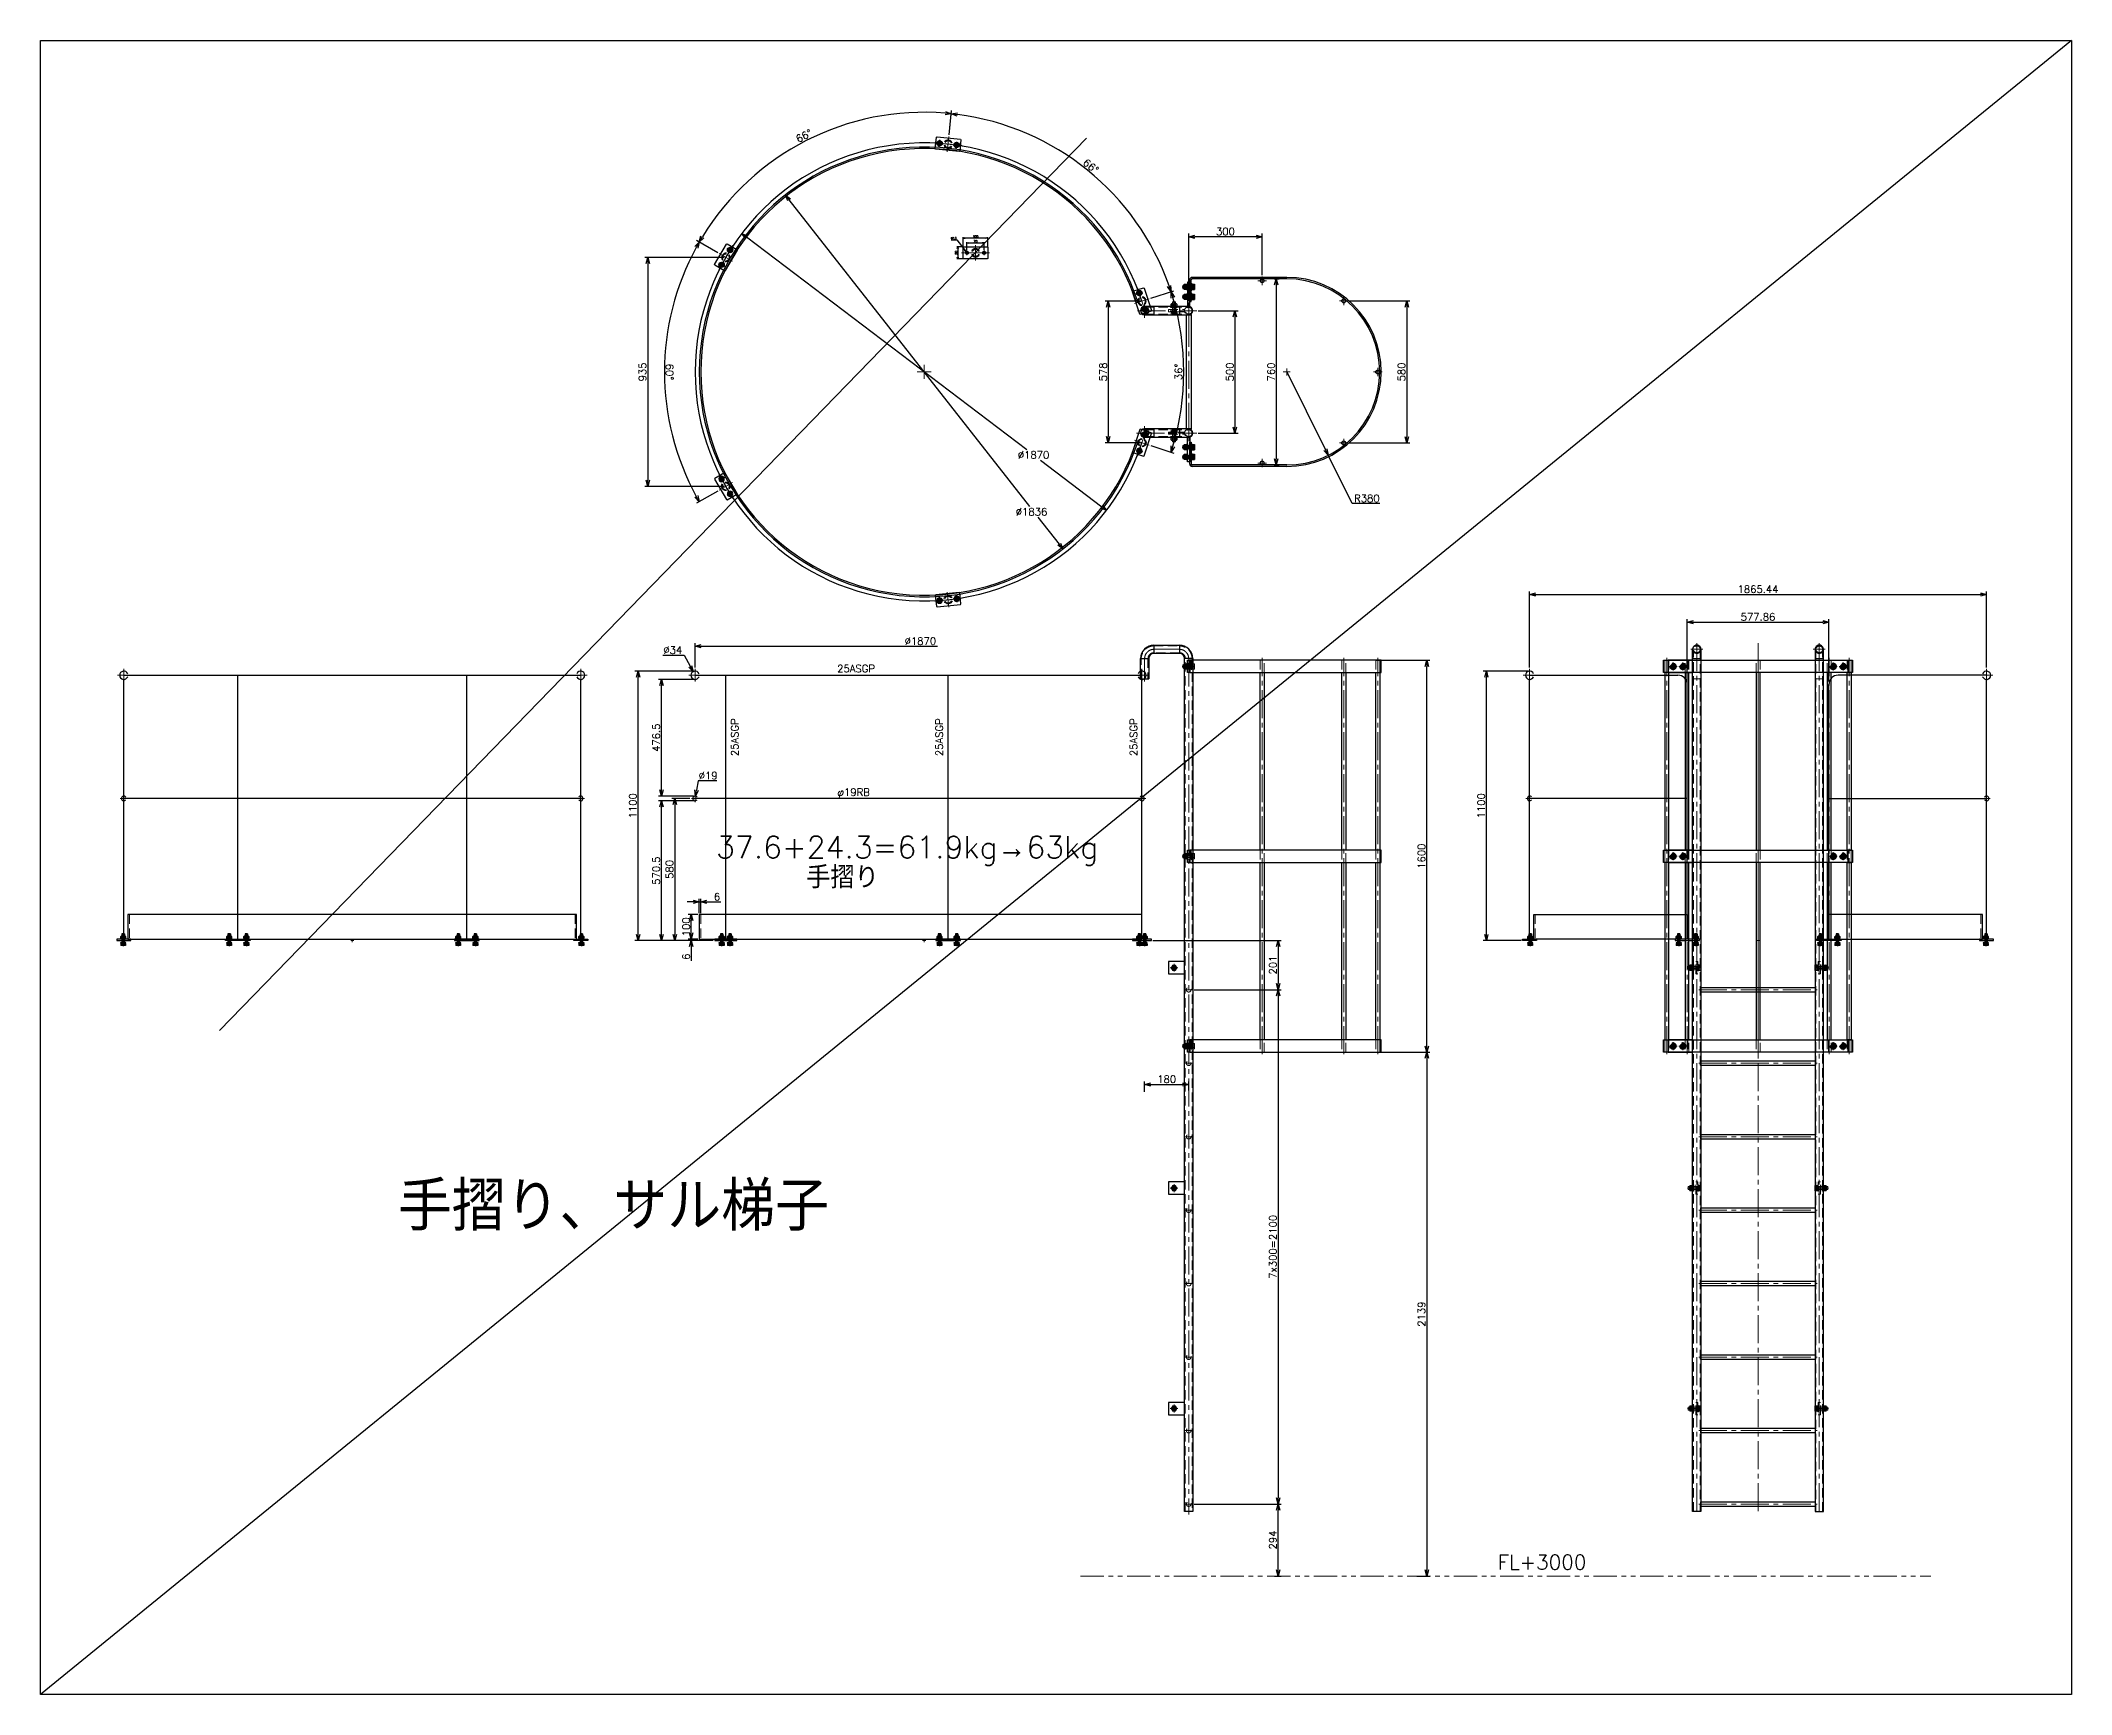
# Model space of a CAD drawing. Header units: millimetres. Extents: x -16130 to 36813, y -8099 to 27484.
# Drawn here: x 18037 to 26328, y -7949 to -1197 of the extents above; entities that cross this region are included whole.
import ezdxf

# ---------------------------------------------------------------- set-up
doc = ezdxf.new("R2010")
doc.units = ezdxf.units.MM
doc.header["$LTSCALE"] = 6
doc.header["$PDMODE"] = 99
doc.header["$PDSIZE"] = 1
for name, pattern in [('CENTER2', [28.575, 19.05, -3.175, 3.175, -3.175]), ('HIDDEN', [9.525, 6.35, -3.175]), ('PHANTOM2', [31.75, 15.875, -3.175, 3.175, -3.175, 3.175, -3.175])]:
    doc.linetypes.add(name, pattern=pattern)
for name, color, linetype, lineweight in [('04_HIDDEN', 2, 'HIDDEN', 13), ('05_CENTER', 4, 'CENTER2', 13), ('06_PHANTOM', 2, 'PHANTOM2', 13), ('08_DIM', 3, 'Continuous', 13)]:
    doc.layers.add(name, color=color, linetype=linetype, lineweight=lineweight)
doc.layers.add('10_DRAFT', color=8, linetype='Continuous', lineweight=0, plot=False)
doc.styles.add('KANJI0', font='txt.shx', dxfattribs={"width": 0.9, "height": 30, "bigfont": 'bigfont'})
doc.styles.add('KSS_TXT', font='txt.shx', dxfattribs={"bigfont": 'extfont2.shx'})
doc.styles.add('KSS_TXT_L', font='txt.shx', dxfattribs={"height": 3, "bigfont": 'extfont2.shx'})
doc.dimstyles.new('KSS_DIM', dxfattribs={"dimtxt": 3, "dimasz": 2.5, "dimexe": 1.25, "dimexo": 0.625, "dimtad": 1, "dimdsep": 46, "dimtxsty": 'KSS_TXT', "dimblk": 'OPEN30', "dimcen": 0, "dimazin": 2, "dimtfac": 0.75, "dimtmove": 0, "dimatfit": 3, "dimldrblk": 'OPEN30', "dimfxl": 1, "dimtolj": 1, "dimarcsym": 0})
doc.dimstyles.new('KSS_DIM$3', dxfattribs={"dimtxt": 3, "dimasz": 2.5, "dimexe": 1.25, "dimexo": 0.625, "dimtad": 1, "dimtih": 1, "dimtoh": 1, "dimdsep": 46, "dimtxsty": 'KSS_TXT', "dimblk": 'OPEN30', "dimcen": 0, "dimazin": 2, "dimtfac": 0.75, "dimtofl": 0, "dimtmove": 0, "dimatfit": 3, "dimldrblk": 'OPEN30', "dimfxl": 1, "dimtolj": 1, "dimarcsym": 0})
doc.dimstyles.new('KSS_DIM$4', dxfattribs={"dimtxt": 3, "dimasz": 2.5, "dimexe": 1.25, "dimexo": 0.625, "dimtad": 1, "dimtih": 1, "dimtoh": 1, "dimdsep": 46, "dimtxsty": 'KSS_TXT', "dimblk": 'OPEN30', "dimcen": 0, "dimse1": 1, "dimazin": 2, "dimtfac": 0.75, "dimtofl": 0, "dimtmove": 0, "dimatfit": 3, "dimldrblk": 'OPEN30', "dimfxl": 1, "dimtolj": 1, "dimarcsym": 0})

# ---------------------------------------------------------------- blocks, each defined once
blk = doc.blocks.new('_Open30')
at = {"color": 0, "linetype": 'ByBlock', "lineweight": -2}
for p, q in [((-1, 0.27), (0, 0)), ((0, 0), (-1, -0.27)), ((0, 0), (-1, 0))]:
    blk.add_line(p, q, dxfattribs=at)
blk = doc.blocks.new('*D689')
at = {"layer": '08_DIM', "color": 0, "lineweight": -2, "transparency": 16777216}
for p, q in [((24115.8, -3756.1), (24115.8, -3445.8)), ((24140.8, -3458.3), (25956.3, -3458.3)), ((25981.3, -3756.1), (25981.3, -3445.8))]:
    blk.add_line(p, q, dxfattribs=at)
at = {"layer": 'Defpoints', "color": 0, "transparency": 16777216}
for p in [(25981.3, -3458.3), (24115.8, -3762.4), (25981.3, -3762.4)]:
    blk.add_point(p, dxfattribs=at)
at = {"layer": '08_DIM', "color": 0, "lineweight": -2, "transparency": 16777216, "xscale": 25, "yscale": 25, "zscale": 25, "rotation": 180}
blk.add_blockref('_Open30', (24115.8, -3458.3), dxfattribs=at)
at = {"layer": '08_DIM', "color": 0, "lineweight": -2, "transparency": 16777216, "xscale": 25, "yscale": 25, "zscale": 25}
blk.add_blockref('_Open30', (25981.3, -3458.3), dxfattribs=at)
at = {"layer": '08_DIM', "color": 0, "transparency": 16777216, "insert": (25048.5, -3437), "char_height": 30, "attachment_point": 5, "style": 'KSS_TXT'}
blk.add_mtext('\\A1;1865.44', dxfattribs=at)
blk = doc.blocks.new('*D690')
at = {"layer": '08_DIM', "color": 0, "lineweight": -2, "transparency": 16777216}
for p, q in [((24759.6, -3814), (24759.6, -3558.9)), ((25337.5, -3814), (25337.5, -3558.9)), ((24784.6, -3571.4), (25312.5, -3571.4))]:
    blk.add_line(p, q, dxfattribs=at)
at = {"layer": 'Defpoints', "color": 0, "transparency": 16777216}
for p in [(25337.5, -3571.4), (24759.6, -3820.2), (25337.5, -3820.2)]:
    blk.add_point(p, dxfattribs=at)
at = {"layer": '08_DIM', "color": 0, "lineweight": -2, "transparency": 16777216, "xscale": 25, "yscale": 25, "zscale": 25, "rotation": 180}
blk.add_blockref('_Open30', (24759.6, -3571.4), dxfattribs=at)
at = {"layer": '08_DIM', "color": 0, "lineweight": -2, "transparency": 16777216, "xscale": 25, "yscale": 25, "zscale": 25}
blk.add_blockref('_Open30', (25337.5, -3571.4), dxfattribs=at)
at = {"layer": '08_DIM', "color": 0, "transparency": 16777216, "insert": (25048.5, -3550.1), "char_height": 30, "attachment_point": 5, "style": 'KSS_TXT'}
blk.add_mtext('\\A1;577.86', dxfattribs=at)
blk = doc.blocks.new('*D731')
at = {"layer": '08_DIM', "color": 0, "lineweight": -2, "transparency": 16777216}
for p, q in [((20687.5, -4291.1), (20613.5, -4291.1)), ((20626, -4316.1), (20626, -4846.1)), ((20783, -4871.1), (20613.5, -4871.1))]:
    blk.add_line(p, q, dxfattribs=at)
at = {"layer": 'Defpoints', "color": 0, "transparency": 16777216}
for p in [(20693.8, -4291.1), (20626, -4871.1), (20789.3, -4871.1)]:
    blk.add_point(p, dxfattribs=at)
at = {"layer": '08_DIM', "color": 0, "lineweight": -2, "transparency": 16777216, "xscale": 25, "yscale": 25, "zscale": 25}
for p, rotation in [((20626, -4291.1), 90), ((20626, -4871.1), 270)]:
    blk.add_blockref('_Open30', p, dxfattribs=dict(at, rotation=rotation))
at = {"layer": '08_DIM', "color": 0, "transparency": 16777216, "insert": (20604.8, -4581.1), "char_height": 30, "attachment_point": 5, "rotation": 90, "style": 'KSS_TXT'}
blk.add_mtext('\\A1;580', dxfattribs=at)
blk = doc.blocks.new('*D732')
at = {"layer": '08_DIM', "color": 0, "lineweight": -2, "transparency": 16777216}
for p, q in [((20702.9, -3805.1), (20559.2, -3805.1)), ((20571.7, -4256.6), (20571.7, -3830.1)), ((20702.9, -4281.6), (20559.2, -4281.6))]:
    blk.add_line(p, q, dxfattribs=at)
at = {"layer": 'Defpoints', "color": 0, "transparency": 16777216}
for p in [(20571.7, -3805.1), (20709.2, -3805.1), (20709.2, -4281.6)]:
    blk.add_point(p, dxfattribs=at)
at = {"layer": '08_DIM', "color": 0, "lineweight": -2, "transparency": 16777216, "xscale": 25, "yscale": 25, "zscale": 25}
for p, rotation in [((20571.7, -3805.1), 90), ((20571.7, -4281.6), 270)]:
    blk.add_blockref('_Open30', p, dxfattribs=dict(at, rotation=rotation))
at = {"layer": '08_DIM', "color": 0, "transparency": 16777216, "insert": (20550.4, -4043.4), "char_height": 30, "attachment_point": 5, "rotation": 90, "style": 'KSS_TXT'}
blk.add_mtext('\\A1;476.5', dxfattribs=at)
blk = doc.blocks.new('*D733')
at = {"layer": '08_DIM', "color": 0, "lineweight": -2, "transparency": 16777216}
for p, q in [((20702.9, -4300.6), (20559.2, -4300.6)), ((20571.7, -4846.1), (20571.7, -4325.6)), ((20783, -4871.1), (20559.2, -4871.1))]:
    blk.add_line(p, q, dxfattribs=at)
at = {"layer": 'Defpoints', "color": 0, "transparency": 16777216}
for p in [(20571.7, -4300.6), (20709.2, -4300.6), (20789.3, -4871.1)]:
    blk.add_point(p, dxfattribs=at)
at = {"layer": '08_DIM', "color": 0, "lineweight": -2, "transparency": 16777216, "xscale": 25, "yscale": 25, "zscale": 25}
for p, rotation in [((20571.7, -4300.6), 90), ((20571.7, -4871.1), 270)]:
    blk.add_blockref('_Open30', p, dxfattribs=dict(at, rotation=rotation))
at = {"layer": '08_DIM', "color": 0, "transparency": 16777216, "insert": (20550.4, -4585.9), "char_height": 30, "attachment_point": 5, "rotation": 90, "style": 'KSS_TXT'}
blk.add_mtext('\\A1;570.5', dxfattribs=at)
blk = doc.blocks.new('*D734')
at = {"layer": '08_DIM', "color": 0, "lineweight": -2, "transparency": 16777216}
for p, q in [((20702.9, -3771.1), (20463.6, -3771.1)), ((20476.1, -4846.1), (20476.1, -3796.1)), ((20783, -4871.1), (20463.6, -4871.1))]:
    blk.add_line(p, q, dxfattribs=at)
at = {"layer": 'Defpoints', "color": 0, "transparency": 16777216}
for p in [(20476.1, -3771.1), (20709.2, -3771.1), (20789.3, -4871.1)]:
    blk.add_point(p, dxfattribs=at)
at = {"layer": '08_DIM', "color": 0, "lineweight": -2, "transparency": 16777216, "xscale": 25, "yscale": 25, "zscale": 25}
for p, rotation in [((20476.1, -3771.1), 90), ((20476.1, -4871.1), 270)]:
    blk.add_blockref('_Open30', p, dxfattribs=dict(at, rotation=rotation))
at = {"layer": '08_DIM', "color": 0, "transparency": 16777216, "insert": (20454.9, -4321.1), "char_height": 30, "attachment_point": 5, "rotation": 90, "style": 'KSS_TXT'}
blk.add_mtext('\\A1;1100', dxfattribs=at)
blk = doc.blocks.new('A$C4D316DC8_1_2_1')
at = {"color": 0}
for p, q in [((-13, 2), (13, 2)), ((-13, 2), (-13, 0)), ((-13, 0), (13, 0)), ((-11, 13), (11, 13)), ((-11, 5), (-11, 13)), ((-11, 5), (11, 5)), ((-10.8, 5), (-10.8, 2)), ((-5.5, 5), (-5.5, 13)), ((0, 2), (-3, 5)), ((0, 5), (3, 2)), ((5.5, 5), (5.5, 13)), ((10.7, 2), (10.7, 5)), ((11, 5), (11, 13)), ((13, 0), (13, 2))]:
    blk.add_line(p, q, dxfattribs=at)
at = {"color": 0, "linetype": 'HIDDEN'}
for p, q in [((-6, -40), (-6, 0)), ((6, -40), (6, 0)), ((-6, -4), (6, -4)), ((-6, -40), (6, -40)), ((-5.1, -40), (-5.1, -4)), ((5.1, -40), (5.1, -4))]:
    blk.add_line(p, q, dxfattribs=at)
at = {"color": 0, "linetype": 'CENTER2'}
blk.add_line((0, -42.2), (0, 15.2), dxfattribs=at)
at = {"layer": '10_DRAFT', "style": 'KSS_TXT_L'}
blk.add_text('BT-M12x45L,SW,PW', height=0.3, dxfattribs=at).set_placement((6.4, 12.7))
blk = doc.blocks.new('M12Nza_1_2_1')
at = {"color": 0}
for p, q in [((-10.9, 5), (-10.9, 13.5)), ((11, 5), (-10.9, 5)), ((-10.7, 2), (-10.7, 5)), ((-8.2, 15), (8.2, 15)), ((-5.5, 5), (-5.5, 13.5)), ((0, 2), (-3, 5)), ((0, 5), (3, 2)), ((5.5, 5), (5.5, 13.5)), ((10.7, 5), (10.7, 2)), ((11, 13.5), (11, 5))]:
    blk.add_line(p, q, dxfattribs=at)
at = {"color": 0, "linetype": 'CENTER2'}
blk.add_line((0, 0), (0, 15), dxfattribs=at)
at = {"color": 0}
blk.add_lwpolyline([(-13, 2), (13, 2), (13, 0), (-13, 0)], close=True, dxfattribs=at)
for centre, radius, start, end in [((-8.2, 11.7), 3.29, 33.626, 146.374), ((0, 4), 10.9, 60, 120), ((8.2, 11.7), 3.29, 33.626, 146.374)]:
    blk.add_arc(centre, radius, start, end, dxfattribs=at)
at = {"layer": '10_DRAFT', "style": 'KSS_TXT'}
blk.add_text('M12', height=1.5, dxfattribs=at).set_placement((0.3, 5.1))
blk = doc.blocks.new('A$C15646C67_1_2_1')
at = {"color": 0}
for p, q in [((-13, 2), (13, 2)), ((-13, 2), (-13, 0)), ((-13, 0), (13, 0)), ((-11, 13), (11, 13)), ((-11, 5), (-11, 13)), ((-11, 5), (11, 5)), ((-10.8, 5), (-10.8, 2)), ((-5.5, 5), (-5.5, 13)), ((0, 2), (-3, 5)), ((0, 5), (3, 2)), ((5.5, 5), (5.5, 13)), ((10.8, 2), (10.8, 5)), ((11, 5), (11, 13)), ((13, 0), (13, 2))]:
    blk.add_line(p, q, dxfattribs=at)
at = {"color": 0, "linetype": 'HIDDEN'}
for p, q in [((-6, -35), (-6, 0)), ((-5.1, -35), (-5.1, 0)), ((5.1, -35), (5.1, 0)), ((6, -35), (6, 0)), ((-6, -35), (6, -35))]:
    blk.add_line(p, q, dxfattribs=at)
at = {"color": 0, "linetype": 'CENTER2'}
blk.add_line((0, -37.1), (0, 15.1), dxfattribs=at)
at = {"layer": '10_DRAFT', "style": 'KSS_TXT_L'}
blk.add_text('BT-M12x40L,SW,PW', height=0.3, dxfattribs=at).set_placement((6.3, 12.7))
blk = doc.blocks.new('A$C316F690D_1_1_1')
for p, q in [((-663, 395.5), (-663, 10)), ((-657, 395.5), (-657, 10)), ((103, 395.5), (103, 10)), ((109, 395.5), (109, 10)), ((-564, 6), (-653, 6)), ((-653, 0), (-564, 0)), ((-564, 0), (-564, 6)), ((10, 0), (10, 6)), ((10, 6), (99, 6)), ((99, 0), (10, 0))]:
    blk.add_line(p, q)
for centre in [(-277, 767.5), (-567, 628.5), (13, 628.5), (-649, 295.5), (95, 295.5)]:
    blk.add_circle(centre, 8)
for centre, radius, start, end in [((-277, 395.5), 386, 0, 180), ((-277, 395.5), 380, 0, 180), ((-653, 10), 10, 180, 270), ((-653, 10), 4, 180, 270), ((99, 10), 4, 270, 0), ((99, 10), 10, 270, 0)]:
    blk.add_arc(centre, radius, start, end)
at = {"layer": '05_CENTER'}
for p, q in [((-259.8, 767.5), (-294.2, 767.5)), ((-277, 750.3), (-277, 784.7)), ((-549.8, 628.5), (-584.2, 628.5)), ((-567, 611.3), (-567, 645.7)), ((-4.2, 628.5), (30.2, 628.5)), ((13, 611.3), (13, 645.7)), ((-631.8, 295.5), (-666.2, 295.5)), ((-649, 278.3), (-649, 312.7)), ((77.8, 295.5), (112.2, 295.5)), ((95, 278.3), (95, 312.7)), ((-624, 15.9), (-624, -9.8)), ((-584, 15.9), (-584, -9.8)), ((30, 15.9), (30, -9.8)), ((70, 15.9), (70, -9.8))]:
    blk.add_line(p, q, dxfattribs=at)
at = {"layer": '10_DRAFT'}
for p, q in [((-263, 395.5), (-291, 395.5)), ((-277, 381.5), (-277, 409.5))]:
    blk.add_line(p, q, dxfattribs=at)
blk = doc.blocks.new('A$C2DA86FC2_1_1_1')
for p, q in [((-491.5, 60), (-491.5, -120)), ((-491.5, 21.9), (-457.5, 21.9)), ((-457.5, -120), (-457.5, 60)), ((8.5, 60), (8.5, -120)), ((8.5, 21.9), (42.5, 21.9)), ((42.5, -120), (42.5, 60)), ((-491.5, -81.9), (-457.5, -81.9)), ((8.5, -81.9), (42.5, -81.9))]:
    blk.add_line(p, q)
for points in [[(-591.5, 64.5), (-591.5, 55.5), (-491.5, 55.5), (-491.5, 64.5)], [(-457.5, 69.5), (8.5, 69.5), (8.5, 50.5), (-457.5, 50.5)], [(142.5, 64.5), (142.5, 55.5), (42.5, 55.5), (42.5, 64.5)]]:
    blk.add_lwpolyline(points, close=True)
for centre, start, end in [((-474.5, 60), 0, 180), ((25.5, 60), 0, 180), ((-474.5, -120), 180, 0), ((25.5, -120), 180, 0)]:
    blk.add_arc(centre, 17, start, end)
at = {"layer": '04_HIDDEN'}
for p, q in [((-488.3, -120), (-488.3, 60)), ((-460.7, -120), (-460.7, 60)), ((11.7, -120), (11.7, 60)), ((39.3, -120), (39.3, 60))]:
    blk.add_line(p, q, dxfattribs=at)
for points in [[(-470, -22), (-479, -22), (-479, 43), (-470, 43)], [(21, -22), (30, -22), (30, 43), (21, 43)]]:
    blk.add_lwpolyline(points, close=True, dxfattribs=at)
for centre in [(-474.5, 60), (25.5, 60), (-474.5, -120), (25.5, -120)]:
    blk.add_circle(centre, 13.8, dxfattribs=at)
for centre, start, end in [((-474.5, 60), 180, 0), ((25.5, 60), 180, 0), ((-474.5, -120), 0, 180), ((25.5, -120), 0, 180)]:
    blk.add_arc(centre, 17, start, end, dxfattribs=at)
at = {"layer": '05_CENTER'}
for p, q in [((-474.5, -149), (-474.5, 92.8)), ((25.5, -152.6), (25.5, 92.8)), ((-571.5, 76.8), (-571.5, 43.1)), ((-531.5, 76.8), (-531.5, 43.1)), ((-441.7, 60), (-507.3, 60)), ((-457.7, 0), (-491.4, 0)), ((-441.7, 60), (-7.3, 60)), ((-7.3, 60), (58.3, 60)), ((8.7, 0), (42.4, 0)), ((82.5, 76.8), (82.5, 43.1)), ((122.5, 76.8), (122.5, 43.1)), ((-445.6, -120), (-503.4, -120)), ((54.4, -120), (-3.4, -120))]:
    blk.add_line(p, q, dxfattribs=at)
blk = doc.blocks.new('A$C30BC1F89_1_1')
for name, p, rotation in [('A$C2DA86FC2_1_1_1', (0, 0), 270), ('A$C15646C67_1_2_1', (70.5, 571.5), 270), ('M12Nza_1_2_1', (55.5, 571.5), 90), ('A$C316F690D_1_1_1', (64.5, -52.5), 270), ('A$C15646C67_1_2_1', (70.5, 531.5), 270), ('M12Nza_1_2_1', (55.5, 531.5), 90), ('M12Nza_1_2_1', (0, -39), 180), ('A$C15646C67_1_2_1', (70.5, -82.5), 270), ('M12Nza_1_2_1', (55.5, -82.5), 90), ('A$C15646C67_1_2_1', (70.5, -122.5), 270), ('M12Nza_1_2_1', (55.5, -122.5), 90)]:
    blk.add_blockref(name, p, dxfattribs=dict(rotation=rotation))
blk.add_blockref('M12Nza_1_2_1', (0, 488))
at = {"layer": '04_HIDDEN', "rotation": 180}
blk.add_blockref('A$C4D316DC8_1_2_1', (0, 470), dxfattribs=at)
at = {"layer": '04_HIDDEN'}
blk.add_blockref('A$C4D316DC8_1_2_1', (0, -21), dxfattribs=at)
blk = doc.blocks.new('M12Nua_1_1_1')
at = {"color": 0, "linetype": 'CENTER2'}
for p, q in [((12.3, 0), (-12.3, 0)), ((0, -12.3), (0, 12.3))]:
    blk.add_line(p, q, dxfattribs=at)
at = {"color": 0}
for p, q in [((-5.5, 9.5), (-10.9, 0)), ((-10.9, 0), (-5.5, -9.5)), ((5.5, 9.5), (-5.5, 9.5)), ((11, 0), (5.5, 9.5)), ((5.5, -9.5), (11, 0)), ((-5.5, -9.5), (5.5, -9.5))]:
    blk.add_line(p, q, dxfattribs=at)
for radius in [9.48, 6, 4.75]:
    blk.add_circle((0, 0), radius, dxfattribs=at)
at = {"layer": '10_DRAFT', "style": 'KANJI0', "width": 0.82}
blk.add_text('Ｍ１２', height=1.5, dxfattribs=at).set_placement((0.3, 0.1))
blk = doc.blocks.new('A$C5D0B5EB3_1_1_1')
at = {"color": 0}
for points in [[(781.5, 25), (0, 25), (0, -25), (781.5, -25)], [(781.5, -750), (0, -750), (0, -800), (781.5, -800)], [(781.5, -1525), (0, -1525), (0, -1575), (781.5, -1575)]]:
    blk.add_lwpolyline(points, close=True, dxfattribs=at)
for points in [[(287.5, -25), (303.5, -25), (303.5, -750), (287.5, -750)], [(620.5, -25), (636.5, -25), (636.5, -750), (620.5, -750)], [(759.5, -25), (775.5, -25), (775.5, -750), (759.5, -750)], [(287.5, -800), (303.5, -800), (303.5, -1525), (287.5, -1525)], [(620.5, -800), (636.5, -800), (636.5, -1525), (620.5, -1525)], [(759.5, -800), (775.5, -800), (775.5, -1525), (759.5, -1525)]]:
    blk.add_lwpolyline(points, close=True)
at = {"layer": '04_HIDDEN'}
for p, q in [((6, 25), (6, -25)), ((775.5, 25), (775.5, -25)), ((6, -750), (6, -800)), ((775.5, -750), (775.5, -800)), ((6, -1525), (6, -1575)), ((775.5, -1525), (775.5, -1575))]:
    blk.add_line(p, q, dxfattribs=at)
for points in [[(303.5, 25), (287.5, 25), (287.5, -25), (303.5, -25)], [(636.5, 25), (620.5, 25), (620.5, -25), (636.5, -25)], [(775.5, 25), (759.5, 25), (759.5, -25), (775.5, -25)], [(303.5, -750), (287.5, -750), (287.5, -800), (303.5, -800)], [(636.5, -750), (620.5, -750), (620.5, -800), (636.5, -800)], [(775.5, -750), (759.5, -750), (759.5, -800), (775.5, -800)], [(303.5, -1525), (287.5, -1525), (287.5, -1575), (303.5, -1575)], [(636.5, -1525), (620.5, -1525), (620.5, -1575), (636.5, -1575)], [(775.5, -1525), (759.5, -1525), (759.5, -1575), (775.5, -1575)]]:
    blk.add_lwpolyline(points, close=True, dxfattribs=at)
at = {"layer": '05_CENTER'}
for p, q in [((17.5, 0), (-11.6, 0)), ((295.5, -1583.3), (295.5, 34.9)), ((628.5, -1583.3), (628.5, 34.9)), ((767.5, -1583.3), (767.5, 34.9)), ((17.5, -775), (-11.6, -775)), ((17.5, -1550), (-11.6, -1550))]:
    blk.add_line(p, q, dxfattribs=at)
blk = doc.blocks.new('A$C2B0A611A_1_1_1')
for p, q in [((-137, 2655), (-137, 2736.9)), ((-137, 2736.9), (-103, 2736.9)), ((-103, 2736.9), (-103, 2655)), ((-81.9, 2792), (21.9, 2792)), ((-81.9, 2792), (-81.9, 2758)), ((21.9, 2758), (-81.9, 2758)), ((21.9, 2792), (21.9, 2758)), ((77, 2736.9), (43, 2736.9)), ((43, -745), (43, 2736.9)), ((77, 2736.9), (77, -745)), ((-137, 2655), (-103, 2655)), ((77, -745), (43, -745))]:
    blk.add_line(p, q)
for points in [[(55.5, 2730), (64.5, 2730), (64.5, 2680), (55.5, 2680)], [(55.5, 1955), (64.5, 1955), (64.5, 1905), (55.5, 1905)], [(43, 1500), (-22, 1500), (-22, 1450), (43, 1450)], [(55.5, 1180), (64.5, 1180), (64.5, 1130), (55.5, 1130)], [(43, 600), (-22, 600), (-22, 550), (43, 550)], [(43, -300), (-22, -300), (-22, -350), (43, -350)]]:
    blk.add_lwpolyline(points, close=True)
for centre in [(0, 1475), (0, 575), (0, -325)]:
    blk.add_circle(centre, 7.5)
for centre, radius, start, end in [((-81.9, 2736.9), 55.1, 90, 180), ((-81.9, 2736.9), 21.1, 90, 180), ((21.9, 2736.9), 55.1, 0, 90), ((21.9, 2736.9), 21.1, 0, 90)]:
    blk.add_arc(centre, radius, start, end)
at = {"layer": '04_HIDDEN'}
for p, q in [((-133.8, 2655), (-133.8, 2736.9)), ((-106.2, 2736.9), (-106.2, 2655)), ((-81.9, 2788.8), (21.9, 2788.8)), ((21.9, 2761.2), (-81.9, 2761.2)), ((46.2, -745), (46.2, 2736.9)), ((73.8, 2736.9), (73.8, -745))]:
    blk.add_line(p, q, dxfattribs=at)
for centre in [(60, 1385), (60, 1085), (60, 785), (60, 485), (60, 185), (60, -115), (60, -415), (60, -715)]:
    blk.add_circle(centre, 9.5, dxfattribs=at)
for centre, radius, start, end in [((-81.9, 2736.9), 51.9, 90, 180), ((-81.9, 2736.9), 24.3, 90, 180), ((21.9, 2736.9), 51.9, 0, 90), ((21.9, 2736.9), 24.3, 0, 90)]:
    blk.add_arc(centre, radius, start, end, dxfattribs=at)
at = {"layer": '05_CENTER'}
for p, q in [((-120, 2736.9), (-120, 2643.3)), ((21.9, 2775), (-81.9, 2775)), ((60, 2736.9), (60, -756.9)), ((73.1, 2705), (46.9, 2705)), ((72.3, 1930), (47.7, 1930)), ((16.2, 1475), (-16.2, 1475)), ((0, 1458.8), (0, 1491.2)), ((44.3, 1385), (75.7, 1385)), ((44.3, 1085), (75.7, 1085)), ((72.3, 1155), (47.7, 1155)), ((44.3, 785), (75.7, 785)), ((0, 558.8), (0, 591.2)), ((16.2, 575), (-16.2, 575)), ((44.3, 485), (75.7, 485)), ((44.3, 185), (75.7, 185)), ((44.3, -115), (75.7, -115)), ((16.2, -325), (-16.2, -325)), ((0, -341.2), (0, -308.8)), ((44.3, -415), (75.7, -415)), ((44.3, -715), (75.7, -715))]:
    blk.add_line(p, q, dxfattribs=at)
for centre, start, end in [((-81.9, 2736.9), 90, 180), ((21.9, 2736.9), 0, 90)]:
    blk.add_arc(centre, 38.1, start, end, dxfattribs=at)
blk = doc.blocks.new('A$C60555717_1_1')
for name, p in [('A$C2B0A611A_1_1_1', (0, -1475)), ('A$C5D0B5EB3_1_1_1', (64.5, 1230)), ('M12Nua_1_1_1', (0, 0)), ('M12Nua_1_1_1', (0, -900)), ('M12Nua_1_1_1', (0, -1800))]:
    blk.add_blockref(name, p)
at = {"rotation": 90}
for p in [(55.5, 1230), (55.5, 455), (55.5, -320)]:
    blk.add_blockref('M12Nza_1_2_1', p, dxfattribs=at)
at = {"layer": '04_HIDDEN', "rotation": 270}
for p in [(70.5, 1230), (70.5, 455), (70.5, -320)]:
    blk.add_blockref('A$C15646C67_1_2_1', p, dxfattribs=at)
blk = doc.blocks.new('12b_1_2_1')
at = {"color": 0, "linetype": 'CENTER2'}
for p, q in [((14.8, 0), (-14.8, 0)), ((0, -14.8), (0, 14.8))]:
    blk.add_line(p, q, dxfattribs=at)
at = {"color": 0}
for p, q in [((-5.5, 9.5), (-10.9, 0)), ((-10.9, 0), (-5.5, -9.5)), ((5.5, 9.5), (-5.5, 9.5)), ((11, 0), (5.5, 9.5)), ((5.5, -9.5), (11, 0)), ((-5.5, -9.5), (5.5, -9.5))]:
    blk.add_line(p, q, dxfattribs=at)
for radius in [13, 10.8, 9.48, 6, 4.75]:
    blk.add_circle((0, 0), radius, dxfattribs=at)
at = {"layer": '10_DRAFT', "linetype": 'CENTER2', "style": 'KANJI0', "width": 0.82}
blk.add_text('Ｍ１２', height=1.5, dxfattribs=at).set_placement((0.3, 0.1))
blk = doc.blocks.new('A$C1C2740BA_1_1_1')
blk.add_line((604, -1525), (604, -1575))
for points in [[(-69, 25), (703, 25), (703, -25), (-69, -25)], [(-47, -25), (-63, -25), (-63, -750), (-47, -750)], [(681, -25), (697, -25), (697, -750), (681, -750)], [(-69, -750), (703, -750), (703, -800), (-69, -800)], [(-47, -800), (-63, -800), (-63, -1525), (-47, -1525)], [(681, -800), (697, -800), (697, -1525), (681, -1525)], [(-69, -1525), (703, -1525), (703, -1575), (-69, -1575)]]:
    blk.add_lwpolyline(points, close=True)
for points in [[(35, -750), (35, -25), (19, -25), (19, -750)], [(325, -750), (325, -25), (309, -25), (309, -750)], [(615, -750), (615, -25), (599, -25), (599, -750)], [(19, -800), (19, -1525), (35, -1525), (35, -800)], [(309, -800), (309, -1525), (325, -1525), (325, -800)], [(599, -800), (599, -1525), (615, -1525), (615, -800)]]:
    blk.add_lwpolyline(points)
at = {"layer": '04_HIDDEN'}
for p, q in [((-63, 25), (-63, -25)), ((30, 25), (30, -25)), ((604, 25), (604, -25)), ((697, 25), (697, -25)), ((-63, -750), (-63, -800)), ((30, -750), (30, -800)), ((604, -750), (604, -800)), ((697, -750), (697, -800)), ((-63, -1525), (-63, -1575)), ((30, -1525), (30, -1575)), ((697, -1525), (697, -1575))]:
    blk.add_line(p, q, dxfattribs=at)
for points in [[(-63, 25), (-47, 25), (-47, -25), (-63, -25)], [(19, 25), (35, 25), (35, -25), (19, -25)], [(309, 25), (325, 25), (325, -25), (309, -25)], [(599, 25), (615, 25), (615, -25), (599, -25)], [(697, 25), (681, 25), (681, -25), (697, -25)], [(-63, -750), (-47, -750), (-47, -800), (-63, -800)], [(-47, -800), (-63, -800), (-63, -750), (-47, -750)], [(35, -800), (19, -800), (19, -750), (35, -750)], [(325, -800), (309, -800), (309, -750), (325, -750)], [(615, -800), (599, -800), (599, -750), (615, -750)], [(697, -750), (681, -750), (681, -800), (697, -800)], [(681, -800), (697, -800), (697, -750), (681, -750)], [(-63, -1525), (-47, -1525), (-47, -1575), (-63, -1575)], [(35, -1525), (19, -1525), (19, -1575), (35, -1575)], [(325, -1525), (309, -1525), (309, -1575), (325, -1575)], [(615, -1525), (599, -1525), (599, -1575), (615, -1575)], [(697, -1525), (681, -1525), (681, -1575), (697, -1575)]]:
    blk.add_lwpolyline(points, close=True, dxfattribs=at)
for centre in [(-30, 0), (10, 0), (624, 0), (664, 0), (-30, -775), (10, -775), (624, -775), (664, -775), (-30, -1550), (10, -1550), (624, -1550), (664, -1550)]:
    blk.add_circle(centre, 7.5, dxfattribs=at)
at = {"layer": '05_CENTER'}
for p, q in [((-55, -1583.3), (-55, 34.9)), ((-30, -15.3), (-30, 15.3)), ((10, -15.3), (10, 15.3)), ((27, -1583.3), (27, 34.9)), ((317, -1583.3), (317, 34.9)), ((607, -1583.3), (607, 34.9)), ((624, -15.3), (624, 15.3)), ((664, -15.3), (664, 15.3)), ((689, -1583.3), (689, 34.9)), ((-14.7, 0), (-45.3, 0)), ((25.3, 0), (-5.3, 0)), ((639.3, 0), (608.7, 0)), ((679.3, 0), (648.7, 0)), ((-14.7, -775), (-45.3, -775)), ((-30, -790.3), (-30, -759.7)), ((25.3, -775), (-5.3, -775)), ((10, -790.3), (10, -759.7)), ((639.3, -775), (608.7, -775)), ((624, -790.3), (624, -759.7)), ((679.3, -775), (648.7, -775)), ((664, -790.3), (664, -759.7)), ((-14.7, -1550), (-45.3, -1550)), ((-30, -1565.3), (-30, -1534.7)), ((25.3, -1550), (-5.3, -1550)), ((10, -1565.3), (10, -1534.7)), ((639.3, -1550), (608.7, -1550)), ((624, -1565.3), (624, -1534.7)), ((679.3, -1550), (648.7, -1550)), ((664, -1565.3), (664, -1534.7))]:
    blk.add_line(p, q, dxfattribs=at)
blk = doc.blocks.new('A$C7E0F0FFE_1_1_1')
for p, q in [((-42.5, -2220), (-42.5, 1300)), ((-42.5, 1261.9), (-8.5, 1261.9)), ((-8.5, 1300), (-8.5, -2220)), ((457.5, 1300), (457.5, -2220)), ((457.5, 1261.9), (491.5, 1261.9)), ((491.5, -2220), (491.5, 1300)), ((-8.5, -2220), (-42.5, -2220)), ((457.5, -2220), (491.5, -2220))]:
    blk.add_line(p, q)
for points in [[(-42.5, 1255), (-142.5, 1255), (-142.5, 1205), (-42.5, 1205)], [(491.5, 1255), (591.5, 1255), (591.5, 1205), (491.5, 1205)], [(-42.5, 480), (-142.5, 480), (-142.5, 430), (-42.5, 430)], [(491.5, 480), (591.5, 480), (591.5, 430), (491.5, 430)], [(-8.5, -80.5), (457.5, -80.5), (457.5, -99.5), (-8.5, -99.5)], [(-42.5, -295), (-142.5, -295), (-142.5, -345), (-42.5, -345)], [(491.5, -295), (591.5, -295), (591.5, -345), (491.5, -345)], [(-8.5, -380.5), (457.5, -380.5), (457.5, -399.5), (-8.5, -399.5)], [(-8.5, -680.5), (457.5, -680.5), (457.5, -699.5), (-8.5, -699.5)], [(-8.5, -980.5), (457.5, -980.5), (457.5, -999.5), (-8.5, -999.5)], [(-8.5, -1280.5), (457.5, -1280.5), (457.5, -1299.5), (-8.5, -1299.5)], [(-8.5, -1580.5), (457.5, -1580.5), (457.5, -1599.5), (-8.5, -1599.5)], [(-8.5, -1880.5), (457.5, -1880.5), (457.5, -1899.5), (-8.5, -1899.5)], [(-8.5, -2180.5), (457.5, -2180.5), (457.5, -2199.5), (-8.5, -2199.5)]]:
    blk.add_lwpolyline(points, close=True)
for centre, radius in [((474.5, 1300), 13.8), ((-122.5, 1230), 7.5), ((-82.5, 1230), 7.5), ((531.5, 1230), 7.5), ((571.5, 1230), 7.5), ((-122.5, 455), 7.5), ((-82.5, 455), 7.5), ((531.5, 455), 7.5), ((571.5, 455), 7.5), ((-122.5, -320), 7.5), ((-82.5, -320), 7.5), ((531.5, -320), 7.5), ((571.5, -320), 7.5)]:
    blk.add_circle(centre, radius)
for centre in [(-25.5, 1300), (474.5, 1300)]:
    blk.add_arc(centre, 17, 359.99943, 180)
at = {"layer": '04_HIDDEN'}
for p, q in [((-39.3, -2220), (-39.3, 1296.8)), ((-11.7, 1296.8), (-11.7, -2220)), ((460.7, 1296.8), (460.7, -2220)), ((488.3, -2220), (488.3, 1296.8)), ((-42.5, 1180), (-8.5, 1180)), ((457.5, 1180), (491.5, 1180))]:
    blk.add_line(p, q, dxfattribs=at)
for points in [[(-30, 25), (-21, 25), (-21, -25), (-30, -25)], [(479, 25), (470, 25), (470, -25), (479, -25)], [(-30, -875), (-21, -875), (-21, -925), (-30, -925)], [(479, -875), (470, -875), (470, -925), (479, -925)], [(-30, -1775), (-21, -1775), (-21, -1825), (-30, -1825)], [(479, -1775), (470, -1775), (470, -1825), (479, -1825)]]:
    blk.add_lwpolyline(points, close=True, dxfattribs=at)
blk.add_circle((-25.5, 1300), 13.8, dxfattribs=at)
for centre in [(-25.5, 1300), (474.5, 1300)]:
    blk.add_arc(centre, 17, 180, 359.99943, dxfattribs=at)
at = {"layer": '05_CENTER'}
for p, q in [((-122.5, 1213.8), (-122.5, 1246.2)), ((-82.5, 1213.8), (-82.5, 1246.2)), ((-49.9, 1300), (-1.1, 1300)), ((-25.5, 1324.4), (-25.5, -2227.3)), ((224.5, 1324.4), (224.5, -2227.3)), ((498.9, 1300), (450.1, 1300)), ((474.5, 1324.4), (474.5, -2227.3)), ((531.5, 1213.8), (531.5, 1246.2)), ((571.5, 1213.8), (571.5, 1246.2)), ((-106.3, 1230), (-138.7, 1230)), ((-66.3, 1230), (-98.7, 1230)), ((515.3, 1230), (547.7, 1230)), ((555.3, 1230), (587.7, 1230)), ((-106.3, 455), (-138.7, 455)), ((-122.5, 438.8), (-122.5, 471.2)), ((-66.3, 455), (-98.7, 455)), ((-82.5, 438.8), (-82.5, 471.2)), ((515.3, 455), (547.7, 455)), ((531.5, 438.8), (531.5, 471.2)), ((555.3, 455), (587.7, 455)), ((571.5, 438.8), (571.5, 471.2)), ((-12.4, 0), (-38.6, 0)), ((461.4, 0), (487.6, 0)), ((-17.3, -90), (466.3, -90)), ((-106.3, -320), (-138.7, -320)), ((-122.5, -336.2), (-122.5, -303.8)), ((-66.3, -320), (-98.7, -320)), ((-82.5, -336.2), (-82.5, -303.8)), ((515.3, -320), (547.7, -320)), ((531.5, -336.2), (531.5, -303.8)), ((555.3, -320), (587.7, -320)), ((571.5, -336.2), (571.5, -303.8)), ((-17.3, -390), (466.3, -390)), ((-17.3, -690), (466.3, -690)), ((-12.4, -900), (-38.6, -900)), ((461.4, -900), (487.6, -900)), ((-17.3, -990), (466.3, -990)), ((-17.3, -1290), (466.3, -1290)), ((-17.3, -1590), (466.3, -1590)), ((-12.4, -1800), (-38.6, -1800)), ((461.4, -1800), (487.6, -1800)), ((-17.3, -1890), (466.3, -1890)), ((-17.3, -2190), (466.3, -2190))]:
    blk.add_line(p, q, dxfattribs=at)
blk = doc.blocks.new('A$C174B6162_1_1')
for name, p in [('A$C1C2740BA_1_1_1', (-92.5, 1230)), ('A$C7E0F0FFE_1_1_1', (0, 0))]:
    blk.add_blockref(name, p)
for p, rotation in [((-39, 0), 90), ((488, 0), 270), ((-39, -900), 90), ((488, -900), 270), ((-39, -1800), 90), ((488, -1800), 270)]:
    blk.add_blockref('M12Nza_1_2_1', p, dxfattribs=dict(rotation=rotation))
at = {"layer": '04_HIDDEN'}
for p in [(-122.5, 1230), (-82.5, 1230), (531.5, 1230), (571.5, 1230), (-122.5, 455), (-82.5, 455), (531.5, 455), (571.5, 455), (-122.5, -320), (-82.5, -320), (531.5, -320), (571.5, -320)]:
    blk.add_blockref('12b_1_2_1', p, dxfattribs=at)
for p, rotation in [((-21, 0), 270), ((470, 0), 90), ((-21, -900), 270), ((470, -900), 90), ((-21, -1800), 270), ((470, -1800), 90)]:
    blk.add_blockref('A$C4D316DC8_1_2_1', p, dxfattribs=dict(at, rotation=rotation))
blk = doc.blocks.new('*D1761')
at = {"layer": '08_DIM', "color": 0, "lineweight": -2, "transparency": 16777216}
for p, q in [((22544.2, -5489), (22544.2, -5446.4)), ((22569.2, -5458.9), (22699.2, -5458.9)), ((22724.2, -5483), (22724.2, -5446.4))]:
    blk.add_line(p, q, dxfattribs=at)
at = {"layer": 'Defpoints', "color": 0, "transparency": 16777216}
for p in [(22724.2, -5458.9), (22544.2, -5495.3), (22724.2, -5489.3)]:
    blk.add_point(p, dxfattribs=at)
at = {"layer": '08_DIM', "color": 0, "lineweight": -2, "transparency": 16777216, "xscale": 25, "yscale": 25, "zscale": 25, "rotation": 180}
blk.add_blockref('_Open30', (22544.2, -5458.9), dxfattribs=at)
at = {"layer": '08_DIM', "color": 0, "lineweight": -2, "transparency": 16777216, "xscale": 25, "yscale": 25, "zscale": 25}
blk.add_blockref('_Open30', (22724.2, -5458.9), dxfattribs=at)
at = {"layer": '08_DIM', "color": 0, "transparency": 16777216, "insert": (22634.2, -5437.7), "char_height": 30, "attachment_point": 5, "style": 'KSS_TXT'}
blk.add_mtext('\\A1;180', dxfattribs=at)
blk = doc.blocks.new('*D1765')
at = {"layer": '08_DIM', "color": 0, "lineweight": -2, "transparency": 16777216}
for p, q in [((24109.6, -3771.1), (23926.8, -3771.1)), ((23939.3, -4846.1), (23939.3, -3796.1)), ((24081.3, -4871.1), (23926.8, -4871.1))]:
    blk.add_line(p, q, dxfattribs=at)
at = {"layer": 'Defpoints', "color": 0, "transparency": 16777216}
for p in [(23939.3, -3771.1), (24115.8, -3771.1), (24087.5, -4871.1)]:
    blk.add_point(p, dxfattribs=at)
at = {"layer": '08_DIM', "color": 0, "lineweight": -2, "transparency": 16777216, "xscale": 25, "yscale": 25, "zscale": 25}
for p, rotation in [((23939.3, -3771.1), 90), ((23939.3, -4871.1), 270)]:
    blk.add_blockref('_Open30', p, dxfattribs=dict(at, rotation=rotation))
at = {"layer": '08_DIM', "color": 0, "transparency": 16777216, "insert": (23918.1, -4321.1), "char_height": 30, "attachment_point": 5, "rotation": 90, "style": 'KSS_TXT'}
blk.add_mtext('\\A1;1100', dxfattribs=at)
blk = doc.blocks.new('*D1903')
at = {"layer": '08_DIM', "color": 0, "lineweight": -2, "transparency": 16777216}
for p, q in [((23486.4, -3727.1), (23708.7, -3727.1)), ((23696.2, -5302.1), (23696.2, -3752.1)), ((23486.4, -5327.1), (23708.7, -5327.1))]:
    blk.add_line(p, q, dxfattribs=at)
at = {"layer": 'Defpoints', "color": 0, "transparency": 16777216}
for p in [(23480.2, -3727.1), (23696.2, -3727.1), (23480.2, -5327.1)]:
    blk.add_point(p, dxfattribs=at)
at = {"layer": '08_DIM', "color": 0, "lineweight": -2, "transparency": 16777216, "xscale": 25, "yscale": 25, "zscale": 25}
for p, rotation in [((23696.2, -3727.1), 90), ((23696.2, -5327.1), 270)]:
    blk.add_blockref('_Open30', p, dxfattribs=dict(at, rotation=rotation))
at = {"layer": '08_DIM', "color": 0, "transparency": 16777216, "insert": (23675, -4527.1), "char_height": 30, "attachment_point": 5, "rotation": 90, "style": 'KSS_TXT'}
blk.add_mtext('\\A1;1600', dxfattribs=at)
blk = doc.blocks.new('*D1904')
at = {"layer": '08_DIM', "color": 0, "lineweight": -2, "transparency": 16777216}
for p, q in [((23486.4, -5327.1), (23708.7, -5327.1)), ((23696.2, -5352.1), (23696.2, -7441.1)), ((23656, -7466.1), (23708.7, -7466.1))]:
    blk.add_line(p, q, dxfattribs=at)
at = {"layer": 'Defpoints', "color": 0, "transparency": 16777216}
for p in [(23480.2, -5327.1), (23649.7, -7466.1), (23696.2, -7466.1)]:
    blk.add_point(p, dxfattribs=at)
at = {"layer": '08_DIM', "color": 0, "lineweight": -2, "transparency": 16777216, "xscale": 25, "yscale": 25, "zscale": 25}
for p, rotation in [((23696.2, -5327.1), 90), ((23696.2, -7466.1), 270)]:
    blk.add_blockref('_Open30', p, dxfattribs=dict(at, rotation=rotation))
at = {"layer": '08_DIM', "color": 0, "transparency": 16777216, "insert": (23675, -6396.6), "char_height": 30, "attachment_point": 5, "rotation": 90, "style": 'KSS_TXT'}
blk.add_mtext('\\A1;2139', dxfattribs=at)
blk = doc.blocks.new('*D1906')
at = {"layer": '08_DIM', "color": 0, "lineweight": -2, "transparency": 16777216}
for p, q in [((22763.2, -2299.6), (22925.6, -2299.6)), ((22913.1, -2324.6), (22913.1, -2774.6)), ((22763.2, -2799.6), (22925.6, -2799.6))]:
    blk.add_line(p, q, dxfattribs=at)
at = {"layer": 'Defpoints', "color": 0, "transparency": 16777216}
for p in [(22757, -2299.6), (22757, -2799.6), (22913.1, -2799.6)]:
    blk.add_point(p, dxfattribs=at)
at = {"layer": '08_DIM', "color": 0, "lineweight": -2, "transparency": 16777216, "xscale": 25, "yscale": 25, "zscale": 25}
for p, rotation in [((22913.1, -2299.6), 90), ((22913.1, -2799.6), 270)]:
    blk.add_blockref('_Open30', p, dxfattribs=dict(at, rotation=rotation))
at = {"layer": '08_DIM', "color": 0, "transparency": 16777216, "insert": (22891.8, -2549.6), "char_height": 30, "attachment_point": 5, "rotation": 90, "style": 'KSS_TXT'}
blk.add_mtext('\\A1;500', dxfattribs=at)
blk = doc.blocks.new('*D1907')
at = {"layer": '08_DIM', "color": 0, "lineweight": -2, "transparency": 16777216}
for p, q in [((23073.4, -2169.6), (23094, -2169.6)), ((23081.5, -2194.6), (23081.5, -2904.6)), ((23073.4, -2929.6), (23094, -2929.6))]:
    blk.add_line(p, q, dxfattribs=at)
at = {"layer": 'Defpoints', "color": 0, "transparency": 16777216}
for p in [(23067.1, -2169.6), (23067.1, -2929.6), (23081.5, -2929.6)]:
    blk.add_point(p, dxfattribs=at)
at = {"layer": '08_DIM', "color": 0, "lineweight": -2, "transparency": 16777216, "xscale": 25, "yscale": 25, "zscale": 25}
for p, rotation in [((23081.5, -2169.6), 90), ((23081.5, -2929.6), 270)]:
    blk.add_blockref('_Open30', p, dxfattribs=dict(at, rotation=rotation))
at = {"layer": '08_DIM', "color": 0, "transparency": 16777216, "insert": (23060.2, -2549.6), "char_height": 30, "attachment_point": 5, "rotation": 90, "style": 'KSS_TXT'}
blk.add_mtext('\\A1;760', dxfattribs=at)
blk = doc.blocks.new('*D1968')
at = {"layer": '08_DIM', "color": 0, "lineweight": -2, "transparency": 16777216}
for p, q in [((22578.3, -4871.1), (23101.9, -4871.1)), ((23089.4, -4896.1), (23089.4, -5047.1)), ((22746.1, -5072.1), (23101.9, -5072.1))]:
    blk.add_line(p, q, dxfattribs=at)
at = {"layer": 'Defpoints', "color": 0, "transparency": 16777216}
for p in [(22572, -4871.1), (22739.8, -5072.1), (23089.4, -5072.1)]:
    blk.add_point(p, dxfattribs=at)
at = {"layer": '08_DIM', "color": 0, "lineweight": -2, "transparency": 16777216, "xscale": 25, "yscale": 25, "zscale": 25}
for p, rotation in [((23089.4, -4871.1), 90), ((23089.4, -5072.1), 270)]:
    blk.add_blockref('_Open30', p, dxfattribs=dict(at, rotation=rotation))
at = {"layer": '08_DIM', "color": 0, "transparency": 16777216, "insert": (23068.2, -4971.6), "char_height": 30, "attachment_point": 5, "rotation": 90, "style": 'KSS_TXT'}
blk.add_mtext('\\A1;201', dxfattribs=at)
blk = doc.blocks.new('*D1969')
at = {"layer": '08_DIM', "color": 0, "lineweight": -2, "transparency": 16777216}
for p, q in [((22746.1, -5072.1), (23101.9, -5072.1)), ((23089.4, -5097.1), (23089.4, -7147.1)), ((22746.1, -7172.1), (23101.9, -7172.1))]:
    blk.add_line(p, q, dxfattribs=at)
at = {"layer": 'Defpoints', "color": 0, "transparency": 16777216}
for p in [(22739.8, -5072.1), (22739.8, -7172.1), (23089.4, -7172.1)]:
    blk.add_point(p, dxfattribs=at)
at = {"layer": '08_DIM', "color": 0, "lineweight": -2, "transparency": 16777216, "xscale": 25, "yscale": 25, "zscale": 25}
for p, rotation in [((23089.4, -5072.1), 90), ((23089.4, -7172.1), 270)]:
    blk.add_blockref('_Open30', p, dxfattribs=dict(at, rotation=rotation))
at = {"layer": '08_DIM', "color": 0, "transparency": 16777216, "insert": (23068.2, -6122.1), "char_height": 30, "attachment_point": 5, "rotation": 90, "style": 'KSS_TXT'}
blk.add_mtext('\\A1;7x300=2100', dxfattribs=at)
blk = doc.blocks.new('*D2024')
at = {"layer": '08_DIM', "color": 0, "lineweight": -2, "transparency": 16777216}
for p, q in [((22746.1, -7172.1), (23101.9, -7172.1)), ((23089.4, -7441.1), (23089.4, -7197.1)), ((23074.6, -7466.1), (23101.9, -7466.1))]:
    blk.add_line(p, q, dxfattribs=at)
at = {"layer": 'Defpoints', "color": 0, "transparency": 16777216}
for p in [(22739.8, -7172.1), (23089.4, -7172.1), (23068.3, -7466.1)]:
    blk.add_point(p, dxfattribs=at)
at = {"layer": '08_DIM', "color": 0, "lineweight": -2, "transparency": 16777216, "xscale": 25, "yscale": 25, "zscale": 25}
for p, rotation in [((23089.4, -7172.1), 90), ((23089.4, -7466.1), 270)]:
    blk.add_blockref('_Open30', p, dxfattribs=dict(at, rotation=rotation))
at = {"layer": '08_DIM', "color": 0, "transparency": 16777216, "insert": (23068.2, -7319.1), "char_height": 30, "attachment_point": 5, "rotation": 90, "style": 'KSS_TXT'}
blk.add_mtext('\\A1;294', dxfattribs=at)
blk = doc.blocks.new('M10Nza_1_1_1_1')
at = {"color": 0}
for p, q in [((-9.8, 4), (-9.8, 10.7)), ((-9.8, 4), (9.8, 4)), ((-9.2, 1.5), (-9.2, 4)), ((-7.3, 12), (7.4, 12)), ((-4.9, 4), (-4.9, 10.7)), ((0, 1.5), (-2.5, 4)), ((0, 4), (2.5, 1.5)), ((4.9, 10.7), (4.9, 4)), ((9.2, 4), (9.2, 1.5)), ((9.8, 10.7), (9.8, 4))]:
    blk.add_line(p, q, dxfattribs=at)
at = {"color": 0, "linetype": 'CENTER2'}
blk.add_line((0, 12), (0, 0), dxfattribs=at)
at = {"color": 0}
blk.add_lwpolyline([(-11, 1.5), (11, 1.5), (11, 0), (-11, 0)], close=True, dxfattribs=at)
for centre, radius, start, end in [((-7.3, 9.1), 2.94, 33.626, 146.374), ((0, 2.2), 9.8, 60, 120), ((7.4, 9.1), 2.94, 33.626, 146.374)]:
    blk.add_arc(centre, radius, start, end, dxfattribs=at)
at = {"layer": '10_DRAFT', "style": 'KSS_TXT'}
blk.add_text('M10', height=1.25, dxfattribs=at).set_placement((0.3, 4.1))
blk = doc.blocks.new('A$C3D81658F_1_1_1_1')
at = {"color": 0}
for p, q in [((-11, 1.5), (11, 1.5)), ((-11, 1.5), (-11, 0)), ((-11, 0), (11, 0)), ((-9.8, 11), (9.8, 11)), ((-9.8, 4), (-9.8, 11)), ((9.8, 4), (-9.8, 4)), ((-9.3, 4), (-9.3, 1.5)), ((-4.9, 4), (-4.9, 11)), ((0, 1.5), (-2.5, 4)), ((0, 4), (2.5, 1.5)), ((4.9, 4), (4.9, 11)), ((9.2, 1.5), (9.2, 4)), ((9.8, 4), (9.8, 11)), ((11, 0), (11, 1.5))]:
    blk.add_line(p, q, dxfattribs=at)
at = {"color": 0, "linetype": 'HIDDEN'}
for p, q in [((-5, -36), (-5, 0)), ((5, -36), (5, 0)), ((-5, -4), (5, -4)), ((-5, -36), (5, -36)), ((-4.2, -36), (-4.2, -4)), ((4.2, -36), (4.2, -4))]:
    blk.add_line(p, q, dxfattribs=at)
at = {"color": 0, "linetype": 'CENTER2'}
blk.add_line((0, -39), (0, 14), dxfattribs=at)
at = {"layer": '10_DRAFT', "style": 'KSS_TXT_L'}
blk.add_text('BT-M10x40L,SW,PW', height=0.3, dxfattribs=at).set_placement((5.1, 10.7))
blk = doc.blocks.new('A$C1E270675_1_1')
for p, q in [((-1764.5, 1083), (59.8, 1083)), ((59.8, 580), (-1764.5, 580))]:
    blk.add_line(p, q)
at = {"color": 0}
for p, q in [((-1639.2, 6), (-1639.2, 1083)), ((-731.7, 6), (-731.7, 1083)), ((59.8, 6), (59.8, 1066))]:
    blk.add_line(p, q, dxfattribs=at)
for points in [[(-1747.5, 6), (59.8, 6), (59.8, 106), (-1747.5, 106)], [(-1684.3, 0), (-1594.1, 0), (-1594.1, 6), (-1684.3, 6)], [(-781.7, 0), (-681.7, 0), (-681.7, 6), (-781.7, 6)], [(21.2, 0), (98.4, 0), (98.4, 6), (21.2, 6)]]:
    blk.add_lwpolyline(points, close=True, dxfattribs=at)
for centre, radius, start, end in [((-1764.5, 1083), 17, 20.66732, 339.33268), ((59.8, 1083), 17, 200.66732, 159.33268), ((-1764.5, 580), 9.5, 31.75686, 328.24314), ((59.8, 580), 9.5, 211.75686, 148.24314)]:
    blk.add_arc(centre, radius, start, end, dxfattribs=at)
at = {"layer": '04_HIDDEN'}
blk.add_line((-1741.5, 106), (-1741.5, 6), dxfattribs=at)
at = {"layer": '05_CENTER'}
for p, q in [((-1790.2, 1083), (-1738.7, 1083)), ((-1764.5, 1057.2), (-1764.5, 1108.8)), ((85.6, 1083), (34, 1083)), ((59.8, 1057.2), (59.8, 1108.8)), ((-1764.5, 564.6), (-1764.5, 595.4)), ((59.8, 564.6), (59.8, 595.4)), ((-1749.1, 580), (-1779.8, 580)), ((44.4, 580), (75.2, 580)), ((-1656.2, 14.6), (-1656.2, -8.6)), ((-1622.2, 14.6), (-1622.2, -8.6)), ((-766.7, 14.6), (-766.7, -8.6)), ((-696.7, 14.6), (-696.7, -8.6)), ((49, 14.6), (49, -8.6)), ((70.6, 14.6), (70.6, -8.6))]:
    blk.add_line(p, q, dxfattribs=at)
at = {"layer": '10_DRAFT'}
for p, q in [((-823.2, 0), (-835.7, 0)), ((-829.5, -6.2), (-829.5, 6.2))]:
    blk.add_line(p, q, dxfattribs=at)
at = {"rotation": 180}
for p in [(-1656.2, -9), (-1622.2, -9), (-766.7, -9), (-696.7, -9), (49, -9), (70.6, -9)]:
    blk.add_blockref('A$C3D81658F_1_1_1_1', p, dxfattribs=at)
for p in [(-1656.2, 6), (-1622.2, 6), (-766.7, 6), (-696.7, 6), (49, 6), (70.6, 6)]:
    blk.add_blockref('M10Nza_1_1_1_1', p)
blk = doc.blocks.new('*D2211')
at = {"layer": '08_DIM', "color": 0, "lineweight": -2, "transparency": 16777216}
for p, q in [((20577.9, -3706.4), (20664.1, -3706.4)), ((20664.1, -3706.4), (20688.9, -3751.4))]:
    blk.add_line(p, q, dxfattribs=at)
at = {"layer": 'Defpoints', "color": 0, "transparency": 16777216}
for p in [(20701, -3773.3), (20717.4, -3803)]:
    blk.add_point(p, dxfattribs=at)
at = {"layer": '08_DIM', "color": 0, "lineweight": -2, "transparency": 16777216, "xscale": 25, "yscale": 25, "zscale": 25, "rotation": 298.8714573664022}
blk.add_blockref('_Open30', (20701, -3773.3), dxfattribs=at)
at = {"layer": '08_DIM', "color": 0, "transparency": 16777216, "insert": (20617.9, -3685.2), "char_height": 30, "attachment_point": 5, "style": 'KSS_TXT'}
blk.add_mtext('\\A1;%%C34', dxfattribs=at)
blk = doc.blocks.new('*D2212')
at = {"layer": '08_DIM', "color": 0, "lineweight": -2, "transparency": 16777216}
for p, q in [((20721, -4219.2), (20714.8, -4257.1)), ((20797.3, -4219.2), (20721, -4219.2))]:
    blk.add_line(p, q, dxfattribs=at)
at = {"layer": 'Defpoints', "color": 0, "transparency": 16777216}
for p in [(20707.6, -4300.5), (20710.7, -4281.8)]:
    blk.add_point(p, dxfattribs=at)
at = {"layer": '08_DIM', "color": 0, "lineweight": -2, "transparency": 16777216, "xscale": 25, "yscale": 25, "zscale": 25, "rotation": 260.6678720619269}
blk.add_blockref('_Open30', (20710.7, -4281.8), dxfattribs=at)
at = {"layer": '08_DIM', "color": 0, "transparency": 16777216, "insert": (20762.2, -4198), "char_height": 30, "attachment_point": 5, "style": 'KSS_TXT'}
blk.add_mtext('\\A1;%%C19', dxfattribs=at)
blk = doc.blocks.new('A$C32722817_1_1')
for p, q in [((-671.2, 1083), (-65.5, 1083)), ((1194.3, 1083), (588.6, 1083)), ((-27.4, 580), (-671.2, 580)), ((550.5, 580), (1194.3, 580))]:
    blk.add_line(p, q)
at = {"color": 0}
for p, q in [((-671.2, 6), (-671.2, 1066)), ((-27.4, 6), (-27.4, 1044.9)), ((550.5, 6), (550.5, 1044.9)), ((1194.3, 6), (1194.3, 1066))]:
    blk.add_line(p, q, dxfattribs=at)
for points in [[(-654.2, 106), (-27.4, 106), (-27.4, 6), (-654.2, 6)], [(1177.3, 106), (550.5, 106), (550.5, 6), (1177.3, 6)], [(-699.5, 6), (-642.9, 6), (-642.9, 0), (-699.5, 0)], [(-77.4, 0), (22.6, 0), (22.6, 6), (-77.4, 6)], [(600.5, 0), (500.5, 0), (500.5, 6), (600.5, 6)], [(1222.5, 6), (1166, 6), (1166, 0), (1222.5, 0)]]:
    blk.add_lwpolyline(points, close=True, dxfattribs=at)
for centre, radius, start, end in [((-671.2, 1083), 17, 20.66732, 339.33268), ((1194.3, 1083), 17, 200.66732, 159.33268), ((-671.2, 580), 9.5, 31.75686, 328.24314), ((1194.3, 580), 9.5, 211.75686, 148.24314)]:
    blk.add_arc(centre, radius, start, end, dxfattribs=at)
for centre, start, end in [((-65.5, 1044.9), 0, 90), ((588.6, 1044.9), 90, 180)]:
    blk.add_arc(centre, 38.1, start, end)
at = {"layer": '04_HIDDEN'}
for p, q in [((-648.2, 106), (-648.2, 6)), ((1171.3, 106), (1171.3, 6))]:
    blk.add_line(p, q, dxfattribs=at)
at = {"layer": '05_CENTER'}
for p, q in [((-697, 1083), (-645.4, 1083)), ((-671.2, 1057.2), (-671.2, 1108.8)), ((1220, 1083), (1168.5, 1083)), ((1194.3, 1057.2), (1194.3, 1108.8)), ((-671.2, 564.6), (-671.2, 595.4)), ((1194.3, 564.6), (1194.3, 595.4)), ((-655.8, 580), (-686.6, 580)), ((1178.9, 580), (1209.6, 580)), ((-673.6, 14.6), (-673.6, -8.6)), ((-671.2, 14.6), (-671.2, -8.6)), ((-668.8, 14.6), (-668.8, -8.6)), ((-62.4, 14.6), (-62.4, -8.6)), ((7.6, 14.6), (7.6, -8.6)), ((515.5, 14.6), (515.5, -8.6)), ((585.5, 14.6), (585.5, -8.6)), ((1191.8, 14.6), (1191.8, -8.6)), ((1194.3, 14.6), (1194.3, -8.6)), ((1196.7, 14.6), (1196.7, -8.6))]:
    blk.add_line(p, q, dxfattribs=at)
at = {"layer": '10_DRAFT'}
for p, q in [((261.5, -6.2), (261.5, 6.2)), ((267.8, 0), (255.3, 0))]:
    blk.add_line(p, q, dxfattribs=at)
at = {"rotation": 180}
for p in [(-668.8, -9), (-62.4, -9), (7.6, -9), (515.5, -9), (585.5, -9), (1191.8, -9)]:
    blk.add_blockref('A$C3D81658F_1_1_1_1', p, dxfattribs=at)
for p in [(-668.8, 6), (-62.4, 6), (7.6, 6), (515.5, 6), (585.5, 6), (1191.8, 6)]:
    blk.add_blockref('M10Nza_1_1_1_1', p)
blk = doc.blocks.new('A$C19680458_1_1')
for p, q in [((-1400, 1083), (465.4, 1083)), ((465.4, 580), (-1400, 580))]:
    blk.add_line(p, q)
at = {"color": 0}
for p, q in [((-934.8, 6), (-934.8, 1083)), ((0.2, 6), (0.2, 1083)), ((-1400, 6), (-1400, 1066)), ((465.4, 6), (465.4, 1066))]:
    blk.add_line(p, q, dxfattribs=at)
for points in [[(-1383, 6), (448.4, 6), (448.4, 106), (-1383, 106)], [(-1371.7, 6), (-1428.3, 6), (-1428.3, 0), (-1371.7, 0)], [(-884.8, 0), (-984.8, 0), (-984.8, 6), (-884.8, 6)], [(-49.8, 0), (50.2, 0), (50.2, 6), (-49.8, 6)], [(437.1, 6), (493.7, 6), (493.7, 0), (437.1, 0)]]:
    blk.add_lwpolyline(points, close=True, dxfattribs=at)
for centre, radius, start, end in [((-1400, 1083), 17, 20.66732, 339.33268), ((465.4, 1083), 17, 200.66732, 159.33268), ((-1400, 580), 9.5, 31.75686, 328.24314), ((465.4, 580), 9.5, 211.75686, 148.24314)]:
    blk.add_arc(centre, radius, start, end, dxfattribs=at)
at = {"layer": '04_HIDDEN'}
for p, q in [((-1377, 106), (-1377, 6)), ((442.4, 106), (442.4, 6))]:
    blk.add_line(p, q, dxfattribs=at)
at = {"layer": '05_CENTER'}
for p, q in [((-1425.8, 1083), (-1374.2, 1083)), ((-1400, 1057.2), (-1400, 1108.8)), ((491.2, 1083), (439.6, 1083)), ((465.4, 1057.2), (465.4, 1108.8)), ((-1400, 564.6), (-1400, 595.4)), ((465.4, 564.6), (465.4, 595.4)), ((-1384.6, 580), (-1415.4, 580)), ((450.1, 580), (480.8, 580)), ((-1402.5, 14.6), (-1402.5, -8.6)), ((-1400, 14.6), (-1400, -8.6)), ((-1397.6, 14.6), (-1397.6, -8.6)), ((-969.8, 14.6), (-969.8, -8.6)), ((-899.8, 14.6), (-899.8, -8.6)), ((-34.8, 14.6), (-34.8, -8.6)), ((35.2, 14.6), (35.2, -8.6)), ((463, 14.6), (463, -8.6)), ((465.4, 14.6), (465.4, -8.6)), ((467.9, 14.6), (467.9, -8.6))]:
    blk.add_line(p, q, dxfattribs=at)
at = {"layer": '10_DRAFT'}
for p, q in [((-461, 0), (-473.5, 0)), ((-467.3, -6.2), (-467.3, 6.2))]:
    blk.add_line(p, q, dxfattribs=at)
at = {"rotation": 180}
for p in [(-1402.5, -9), (-969.8, -9), (-899.8, -9), (-34.8, -9), (35.2, -9), (467.9, -9)]:
    blk.add_blockref('A$C3D81658F_1_1_1_1', p, dxfattribs=at)
for p in [(-1402.5, 6), (-969.8, 6), (-899.8, 6), (-34.8, 6), (35.2, 6), (467.9, 6)]:
    blk.add_blockref('M10Nza_1_1_1_1', p)
blk = doc.blocks.new('*D2213')
at = {"layer": '08_DIM', "color": 0, "lineweight": -2, "transparency": 16777216}
for p, q in [((22062.8, -2867.5), (20919.4, -1999.3)), ((22118.7, -2910), (22368.9, -3099.9))]:
    blk.add_line(p, q, dxfattribs=at)
at = {"layer": 'Defpoints', "color": 0, "transparency": 16777216}
for p in [(20899.5, -1984.2), (22388.8, -3115.1)]:
    blk.add_point(p, dxfattribs=at)
at = {"layer": '08_DIM', "color": 0, "lineweight": -2, "transparency": 16777216, "xscale": 25, "yscale": 25, "zscale": 25}
for p, rotation in [((20899.5, -1984.2), 142.791151269473), ((22388.8, -3115.1), 322.791151269473)]:
    blk.add_blockref('_Open30', p, dxfattribs=dict(at, rotation=rotation))
at = {"layer": '08_DIM', "color": 0, "transparency": 16777216, "insert": (22090.8, -2888.7), "char_height": 30, "attachment_point": 5, "style": 'KSS_TXT'}
blk.add_mtext('\\A1;%%C1870', dxfattribs=at)
blk = doc.blocks.new('*D2428')
at = {"layer": '08_DIM', "color": 0, "lineweight": -2, "transparency": 16777216}
for p, q in [((22724.2, -2260.6), (22724.2, -1985.1)), ((23024.2, -2154.2), (23024.2, -1985.1)), ((22999.2, -1997.6), (22749.2, -1997.6))]:
    blk.add_line(p, q, dxfattribs=at)
at = {"layer": 'Defpoints', "color": 0, "transparency": 16777216}
for p in [(22724.2, -1997.6), (23024.2, -2160.4), (22724.2, -2266.8)]:
    blk.add_point(p, dxfattribs=at)
at = {"layer": '08_DIM', "color": 0, "lineweight": -2, "transparency": 16777216, "xscale": 25, "yscale": 25, "zscale": 25, "rotation": 180}
blk.add_blockref('_Open30', (22724.2, -1997.6), dxfattribs=at)
at = {"layer": '08_DIM', "color": 0, "lineweight": -2, "transparency": 16777216, "xscale": 25, "yscale": 25, "zscale": 25}
blk.add_blockref('_Open30', (23024.2, -1997.6), dxfattribs=at)
at = {"layer": '08_DIM', "color": 0, "transparency": 16777216, "insert": (22874.2, -1976.4), "char_height": 30, "attachment_point": 5, "style": 'KSS_TXT'}
blk.add_mtext('\\A1;300', dxfattribs=at)
blk = doc.blocks.new('*D2429')
at = {"layer": '08_DIM', "color": 0, "lineweight": -2, "transparency": 16777216}
for p, q in [((23380.6, -2259.6), (23626.7, -2259.6)), ((23614.2, -2284.6), (23614.2, -2814.6)), ((23380.6, -2839.6), (23626.7, -2839.6))]:
    blk.add_line(p, q, dxfattribs=at)
at = {"layer": 'Defpoints', "color": 0, "transparency": 16777216}
for p in [(23374.4, -2259.6), (23374.4, -2839.6), (23614.2, -2839.6)]:
    blk.add_point(p, dxfattribs=at)
at = {"layer": '08_DIM', "color": 0, "lineweight": -2, "transparency": 16777216, "xscale": 25, "yscale": 25, "zscale": 25}
for p, rotation in [((23614.2, -2259.6), 90), ((23614.2, -2839.6), 270)]:
    blk.add_blockref('_Open30', p, dxfattribs=dict(at, rotation=rotation))
at = {"layer": '08_DIM', "color": 0, "transparency": 16777216, "insert": (23593, -2549.6), "char_height": 30, "attachment_point": 5, "rotation": 90, "style": 'KSS_TXT'}
blk.add_mtext('\\A1;580', dxfattribs=at)
blk = doc.blocks.new('A$C006F778A_1_1')
at = {"color": 0}
blk.add_lwpolyline([(-48, 25), (48, 25), (50, 23), (50, -23), (48, -25), (-48, -25), (-50, -23), (-50, 23)], close=True, dxfattribs=at)
for centre in [(-35, 0), (35, 0)]:
    blk.add_circle(centre, 6.5, dxfattribs=at)
for start, end in [(20.66732, 159.33268), (200.66732, 339.33268)]:
    blk.add_arc((0, 0), 17, start, end, dxfattribs=at)
at = {"layer": '04_HIDDEN'}
for start, end in [(25.77146, 154.22854), (205.77146, 334.22854)]:
    blk.add_arc((0, 0), 13.8, start, end, dxfattribs=at)
at = {"layer": '05_CENTER'}
for p, q in [((-57.2, 0), (57.2, 0)), ((-35, -10.3), (-35, 10.3)), ((0, 31.4), (0, -31.4)), ((35, -10.3), (35, 10.3))]:
    blk.add_line(p, q, dxfattribs=at)
blk = doc.blocks.new('*D2448')
at = {"layer": '08_DIM', "color": 0, "lineweight": -2, "transparency": 16777216}
for p, q in [((21818.9, -2051.1), (21818.9, -2019.4)), ((21826.4, -2023.1), (21881.4, -2023.1)), ((21888.9, -2051.1), (21888.9, -2019.4))]:
    blk.add_line(p, q, dxfattribs=at)
at = {"layer": 'Defpoints', "color": 0, "transparency": 16777216}
for p in [(21818.9, -2053), (21888.9, -2023.1), (21888.9, -2053)]:
    blk.add_point(p, dxfattribs=at)
at = {"layer": '08_DIM', "color": 0, "lineweight": -2, "transparency": 16777216, "xscale": 7.5, "yscale": 7.5, "zscale": 7.5, "rotation": 180}
blk.add_blockref('_Open30', (21818.9, -2023.1), dxfattribs=at)
at = {"layer": '08_DIM', "color": 0, "lineweight": -2, "transparency": 16777216, "xscale": 7.5, "yscale": 7.5, "zscale": 7.5}
blk.add_blockref('_Open30', (21888.9, -2023.1), dxfattribs=at)
at = {"layer": '08_DIM', "color": 0, "transparency": 16777216, "insert": (21853.9, -2016.8), "char_height": 9, "attachment_point": 5, "style": 'KSS_TXT'}
blk.add_mtext('\\A1;70', dxfattribs=at)
blk = doc.blocks.new('*D2449')
at = {"layer": '08_DIM', "color": 0, "lineweight": -2, "transparency": 16777216}
for p, q in [((21803.9, -2038.4), (21803.9, -1999.7)), ((21896.4, -2003.4), (21811.4, -2003.4)), ((21903.9, -2038.4), (21903.9, -1999.7))]:
    blk.add_line(p, q, dxfattribs=at)
at = {"layer": 'Defpoints', "color": 0, "transparency": 16777216}
for p in [(21803.9, -2003.4), (21803.9, -2040.3), (21903.9, -2040.3)]:
    blk.add_point(p, dxfattribs=at)
at = {"layer": '08_DIM', "color": 0, "lineweight": -2, "transparency": 16777216, "xscale": 7.5, "yscale": 7.5, "zscale": 7.5, "rotation": 180}
blk.add_blockref('_Open30', (21803.9, -2003.4), dxfattribs=at)
at = {"layer": '08_DIM', "color": 0, "lineweight": -2, "transparency": 16777216, "xscale": 7.5, "yscale": 7.5, "zscale": 7.5}
blk.add_blockref('_Open30', (21903.9, -2003.4), dxfattribs=at)
at = {"layer": '08_DIM', "color": 0, "transparency": 16777216, "insert": (21853.9, -1997.1), "char_height": 9, "attachment_point": 5, "style": 'KSS_TXT'}
blk.add_mtext('\\A1;100', dxfattribs=at)
blk = doc.blocks.new('*D2450')
at = {"layer": '08_DIM', "color": 0, "lineweight": -2, "transparency": 16777216}
for p, q in [((21804, -2038.3), (21777.6, -2038.3)), ((21781.3, -2045.8), (21781.3, -2080.8)), ((21804, -2088.3), (21777.6, -2088.3))]:
    blk.add_line(p, q, dxfattribs=at)
at = {"layer": 'Defpoints', "color": 0, "transparency": 16777216}
for p in [(21805.9, -2038.3), (21781.3, -2088.3), (21805.9, -2088.3)]:
    blk.add_point(p, dxfattribs=at)
at = {"layer": '08_DIM', "color": 0, "lineweight": -2, "transparency": 16777216, "xscale": 7.5, "yscale": 7.5, "zscale": 7.5}
for p, rotation in [((21781.3, -2038.3), 90), ((21781.3, -2088.3), 270)]:
    blk.add_blockref('_Open30', p, dxfattribs=dict(at, rotation=rotation))
at = {"layer": '08_DIM', "color": 0, "transparency": 16777216, "insert": (21774.9, -2063.3), "char_height": 9, "attachment_point": 5, "rotation": 90, "style": 'KSS_TXT'}
blk.add_mtext('\\A1;50', dxfattribs=at)
blk = doc.blocks.new('*D2451')
at = {"layer": '08_DIM', "color": 0, "lineweight": -2, "transparency": 16777216}
for p, q in [((21754.2, -2010), (21777.1, -2010)), ((21777.1, -2010), (21810.3, -2052.3))]:
    blk.add_line(p, q, dxfattribs=at)
at = {"layer": 'Defpoints', "color": 0, "transparency": 16777216}
for p in [(21814.9, -2058.2), (21822.9, -2068.4)]:
    blk.add_point(p, dxfattribs=at)
at = {"layer": '08_DIM', "color": 0, "lineweight": -2, "transparency": 16777216, "xscale": 7.5, "yscale": 7.5, "zscale": 7.5, "rotation": 308.1038848190454}
blk.add_blockref('_Open30', (21814.9, -2058.2), dxfattribs=at)
at = {"layer": '08_DIM', "color": 0, "transparency": 16777216, "insert": (21764.7, -2003.6), "char_height": 9, "attachment_point": 5, "style": 'KSS_TXT'}
blk.add_mtext('\\A1;%%C13', dxfattribs=at)
blk = doc.blocks.new('*D2452')
at = {"layer": '08_DIM', "color": 0, "lineweight": -2, "transparency": 16777216}
for p, q in [((23124.2, -2549.6), (23282.6, -2867.3)), ((23392.2, -3087.3), (23293.7, -2889.7)), ((23504.7, -3087.3), (23392.2, -3087.3))]:
    blk.add_line(p, q, dxfattribs=at)
at = {"layer": 'Defpoints', "color": 0, "transparency": 16777216}
for p in [(23124.2, -2549.6), (23293.7, -2889.7)]:
    blk.add_point(p, dxfattribs=at)
at = {"layer": '08_DIM', "color": 0, "lineweight": -2, "transparency": 16777216, "xscale": 25, "yscale": 25, "zscale": 25, "rotation": 296.4991868600454}
blk.add_blockref('_Open30', (23293.7, -2889.7), dxfattribs=at)
at = {"layer": '08_DIM', "color": 0, "transparency": 16777216, "insert": (23451.6, -3066), "char_height": 30, "attachment_point": 5, "style": 'KSS_TXT'}
blk.add_mtext('\\A1;R380', dxfattribs=at)
blk = doc.blocks.new('10b_2_1_1')
at = {"color": 0, "linetype": 'CENTER2'}
for p, q in [((13.5, 0), (-13.5, 0)), ((0, -13.5), (0, 13.5))]:
    blk.add_line(p, q, dxfattribs=at)
at = {"color": 0}
for p, q in [((-4.9, 8.5), (-9.8, 0)), ((-9.8, 0), (-4.9, -8.5)), ((-4.9, 8.5), (4.9, 8.5)), ((9.8, 0), (4.9, 8.5)), ((4.9, -8.5), (9.8, 0)), ((-4.9, -8.5), (4.9, -8.5))]:
    blk.add_line(p, q, dxfattribs=at)
for radius in [11, 8.49, 5, 4]:
    blk.add_circle((0, 0), radius, dxfattribs=at)
at = {"layer": '10_DRAFT', "style": 'KSS_TXT'}
blk.add_text('M10', height=1.25, dxfattribs=at).set_placement((0.3, 0.1))
blk = doc.blocks.new('A$C4B9056B7_1_1')
at = {"color": 0}
for p, q in [((873.1, 283.7), (867.4, 281.8)), ((873.1, -283.7), (867.4, -281.8))]:
    blk.add_line(p, q, dxfattribs=at)
for radius in [935, 918, 912]:
    blk.add_arc((0, 0), radius, 18, 342, dxfattribs=at)
at = {"layer": '10_DRAFT'}
for p, q in [((28.5, 0), (-28.5, 0)), ((0, -28.5), (0, 28.5))]:
    blk.add_line(p, q, dxfattribs=at)
for name, p, rotation in [('A$C006F778A_1_1', (97.7, 929.9), 354.0000000001585), ('10b_2_1_1', (62.9, 933.5), 354.0000000001527), ('10b_2_1_1', (132.5, 926.2), 354.0000000001527), ('A$C006F778A_1_1', (-809.7, 467.5), 60.00000000011361), ('10b_2_1_1', (-792.2, 497.8), 60.00000000017656), ('10b_2_1_1', (-827.2, 437.2), 60.00000000017656), ('A$C006F778A_1_1', (889.2, 288.9), 288.0000000002836), ('10b_2_1_1', (878.4, 322.2), 288.0000165746765), ('10b_2_1_1', (900.1, 255.6), 288.0000165746765)]:
    blk.add_blockref(name, p, dxfattribs=dict(rotation=rotation))
at = {"xscale": -1}
for name, p, rotation in [('A$C006F778A_1_1', (889.2, -288.9), 251.9999999997163), ('10b_2_1_1', (900.1, -255.6), 251.9999834253235), ('10b_2_1_1', (878.4, -322.2), 251.9999834253235), ('A$C006F778A_1_1', (-809.7, -467.5), 119.9999999998864), ('10b_2_1_1', (-827.2, -437.2), 119.9999999998234), ('10b_2_1_1', (-792.2, -497.8), 119.9999999998234), ('A$C006F778A_1_1', (97.7, -929.9), 185.9999999998416), ('10b_2_1_1', (132.5, -926.2), 185.9999999998473), ('10b_2_1_1', (62.9, -933.5), 185.9999999998473)]:
    blk.add_blockref(name, p, dxfattribs=dict(at, rotation=rotation))
blk = doc.blocks.new('*D2463')
at = {"layer": '08_DIM', "color": 0, "lineweight": -2, "transparency": 16777216}
for p, q in [((20719.9, -4865.1), (20680.9, -4865.1)), ((20783, -4871.1), (20680.9, -4871.1)), ((20693.4, -4840.1), (20693.4, -4815.1)), ((20693.4, -4865.1), (20693.4, -4871.1)), ((20693.4, -4896.1), (20693.4, -4953.6))]:
    blk.add_line(p, q, dxfattribs=at)
at = {"layer": 'Defpoints', "color": 0, "transparency": 16777216}
for p in [(20693.4, -4871.1), (20726.2, -4865.1), (20789.3, -4871.1)]:
    blk.add_point(p, dxfattribs=at)
at = {"layer": '08_DIM', "color": 0, "lineweight": -2, "transparency": 16777216, "xscale": 25, "yscale": 25, "zscale": 25}
for p, rotation in [((20693.4, -4865.1), 270), ((20693.4, -4871.1), 90)]:
    blk.add_blockref('_Open30', p, dxfattribs=dict(at, rotation=rotation))
at = {"layer": '08_DIM', "color": 0, "transparency": 16777216, "insert": (20672.1, -4937.4), "char_height": 30, "attachment_point": 5, "rotation": 90, "style": 'KSS_TXT'}
blk.add_mtext('\\A1;6', dxfattribs=at)
blk = doc.blocks.new('*D2464')
at = {"layer": '08_DIM', "color": 0, "lineweight": -2, "transparency": 16777216}
for p, q in [((20709.2, -3756.1), (20709.2, -3657.1)), ((20734.2, -3669.6), (21698, -3669.6))]:
    blk.add_line(p, q, dxfattribs=at)
at = {"layer": 'Defpoints', "color": 0, "transparency": 16777216}
for p in [(21644.2, -3669.6), (20709.2, -3762.4), (21644.2, -3788.1)]:
    blk.add_point(p, dxfattribs=at)
at = {"layer": '08_DIM', "color": 0, "lineweight": -2, "transparency": 16777216, "xscale": 25, "yscale": 25, "zscale": 25, "rotation": 180}
blk.add_blockref('_Open30', (20709.2, -3669.6), dxfattribs=at)
at = {"layer": '08_DIM', "color": 0, "transparency": 16777216, "insert": (21628.6, -3648.4), "char_height": 30, "attachment_point": 5, "style": 'KSS_TXT'}
blk.add_mtext('\\A1;%%C1870', dxfattribs=at)
blk = doc.blocks.new('_None')
blk = doc.blocks.new('*D2477')
at = {"layer": '08_DIM', "color": 0, "lineweight": -2, "transparency": 16777216}
for p, q in [((22527.1, -2260.7), (22383.2, -2260.7)), ((22395.7, -2285.7), (22395.7, -2813.6)), ((22527.1, -2838.6), (22383.2, -2838.6))]:
    blk.add_line(p, q, dxfattribs=at)
at = {"layer": 'Defpoints', "color": 0, "transparency": 16777216}
for p in [(22533.4, -2260.7), (22395.7, -2838.6), (22533.4, -2838.6)]:
    blk.add_point(p, dxfattribs=at)
at = {"layer": '08_DIM', "color": 0, "lineweight": -2, "transparency": 16777216, "xscale": 25, "yscale": 25, "zscale": 25}
for p, rotation in [((22395.7, -2260.7), 90), ((22395.7, -2838.6), 270)]:
    blk.add_blockref('_Open30', p, dxfattribs=dict(at, rotation=rotation))
at = {"layer": '08_DIM', "color": 0, "transparency": 16777216, "insert": (22374.5, -2549.6), "char_height": 30, "attachment_point": 5, "rotation": 90, "style": 'KSS_TXT'}
blk.add_mtext('\\A1;578', dxfattribs=at)
blk = doc.blocks.new('*D3272')
at = {"layer": '08_DIM', "color": 0, "lineweight": -2, "transparency": 16777216}
for p, q in [((20828.2, -2082.1), (20503.3, -2082.1)), ((20515.8, -2107.1), (20515.8, -2992.1)), ((20828.2, -3017.1), (20503.3, -3017.1))]:
    blk.add_line(p, q, dxfattribs=at)
at = {"layer": 'Defpoints', "color": 0, "transparency": 16777216}
for p in [(20834.4, -2082.1), (20515.8, -3017.1), (20834.4, -3017.1)]:
    blk.add_point(p, dxfattribs=at)
at = {"layer": '08_DIM', "color": 0, "lineweight": -2, "transparency": 16777216, "xscale": 25, "yscale": 25, "zscale": 25}
for p, rotation in [((20515.8, -2082.1), 90), ((20515.8, -3017.1), 270)]:
    blk.add_blockref('_Open30', p, dxfattribs=dict(at, rotation=rotation))
at = {"layer": '08_DIM', "color": 0, "transparency": 16777216, "insert": (20494.5, -2549.6), "char_height": 30, "attachment_point": 5, "rotation": 90, "style": 'KSS_TXT'}
blk.add_mtext('\\A1;935', dxfattribs=at)
blk = doc.blocks.new('*D3273')
at = {"layer": '08_DIM', "color": 0, "lineweight": -2, "transparency": 16777216}
for p, q in [((20719.9, -4765.1), (20680.9, -4765.1)), ((20693.4, -4840.1), (20693.4, -4790.1)), ((20719.9, -4865.1), (20680.9, -4865.1))]:
    blk.add_line(p, q, dxfattribs=at)
at = {"layer": 'Defpoints', "color": 0, "transparency": 16777216}
for p in [(20693.4, -4765.1), (20726.2, -4765.1), (20726.2, -4865.1)]:
    blk.add_point(p, dxfattribs=at)
at = {"layer": '08_DIM', "color": 0, "lineweight": -2, "transparency": 16777216, "xscale": 25, "yscale": 25, "zscale": 25}
for p, rotation in [((20693.4, -4765.1), 90), ((20693.4, -4865.1), 270)]:
    blk.add_blockref('_Open30', p, dxfattribs=dict(at, rotation=rotation))
at = {"layer": '08_DIM', "color": 0, "transparency": 16777216, "insert": (20672.1, -4815.1), "char_height": 30, "attachment_point": 5, "rotation": 90, "style": 'KSS_TXT'}
blk.add_mtext('\\A1;100', dxfattribs=at)
blk = doc.blocks.new('*D3292')
at = {"layer": '08_DIM', "color": 0, "lineweight": -2, "transparency": 16777216}
for p, q in [((21745.8, -1582.3), (21756.2, -1483.2)), ((22569.2, -2249.1), (22664, -2218.3))]:
    blk.add_line(p, q, dxfattribs=at)
blk.add_arc((21644.2, -2549.6), 1059.8, 19.35158, 82.64842, dxfattribs=at)
at = {"layer": 'Defpoints', "color": 0, "transparency": 16777216}
for p in [(21738.6, -1651), (21745.2, -1588.5), (22456, -1868.4), (22503.5, -2270.4), (22563.3, -2251)]:
    blk.add_point(p, dxfattribs=at)
at = {"layer": '08_DIM', "color": 0, "lineweight": -2, "transparency": 16777216, "xscale": 25, "yscale": 25, "zscale": 25}
for p, rotation in [((21754.9, -1495.6), 173.3242106645386), ((22652.1, -2222.1), 288.675789335908)]:
    blk.add_blockref('_Open30', p, dxfattribs=dict(at, rotation=rotation))
at = {"layer": '08_DIM', "color": 0, "transparency": 16777216, "insert": (22324.5, -1709.5), "char_height": 30, "attachment_point": 5, "rotation": 321, "style": 'KSS_TXT'}
blk.add_mtext('\\A1;66%%d', dxfattribs=at)
blk = doc.blocks.new('*D3293')
at = {"layer": '08_DIM', "color": 0, "lineweight": -2, "transparency": 16777216}
for p, q in [((21745.8, -1582.3), (21756.3, -1482.9)), ((20801.8, -2063.3), (20715.2, -2013.3))]:
    blk.add_line(p, q, dxfattribs=at)
blk.add_arc((21644.2, -2549.6), 1060.1, 85.35116, 148.64884, dxfattribs=at)
at = {"layer": 'Defpoints', "color": 0, "transparency": 16777216}
for p in [(21351.9, -1530.6), (21738.6, -1651), (21745.2, -1588.5), (20807.2, -2066.4), (20861.7, -2097.9)]:
    blk.add_point(p, dxfattribs=at)
at = {"layer": '08_DIM', "color": 0, "lineweight": -2, "transparency": 16777216, "xscale": 25, "yscale": 25, "zscale": 25}
for p, rotation in [((21755, -1495.3), 354.6755787207343), ((20726, -2019.6), 239.3244212795431)]:
    blk.add_blockref('_Open30', p, dxfattribs=dict(at, rotation=rotation))
at = {"layer": '08_DIM', "color": 0, "transparency": 16777216, "insert": (21153.2, -1586.1), "char_height": 30, "attachment_point": 5, "rotation": 27, "style": 'KSS_TXT'}
blk.add_mtext('\\A1;66%%d', dxfattribs=at)
blk = doc.blocks.new('*D3294')
at = {"layer": '08_DIM', "color": 0, "lineweight": -2, "transparency": 16777216}
for p, q in [((20801.8, -2063.3), (20715.1, -2013.2)), ((20801.8, -3036), (20715.1, -3086))]:
    blk.add_line(p, q, dxfattribs=at)
blk.add_arc((21644.2, -2549.6), 1060.3, 151.35095, 208.64905, dxfattribs=at)
at = {"layer": 'Defpoints', "color": 0, "transparency": 16777216}
for p in [(20807.2, -2066.4), (20861.7, -2097.9), (20600, -2365.5), (20807.2, -3032.9), (20861.7, -3001.4)]:
    blk.add_point(p, dxfattribs=at)
at = {"layer": '08_DIM', "color": 0, "lineweight": -2, "transparency": 16777216, "xscale": 25, "yscale": 25, "zscale": 25}
for p, rotation in [((20725.9, -2019.5), 60.67547587863075), ((20725.9, -3079.8), 299.3245241213707)]:
    blk.add_blockref('_Open30', p, dxfattribs=dict(at, rotation=rotation))
at = {"layer": '08_DIM', "color": 0, "transparency": 16777216, "insert": (20605.1, -2549.6), "char_height": 30, "attachment_point": 5, "rotation": 270, "style": 'KSS_TXT'}
blk.add_mtext('\\A1;60%%d', dxfattribs=at)
blk = doc.blocks.new('*D3295')
at = {"layer": '08_DIM', "color": 0, "lineweight": -2, "transparency": 16777216}
for p, q in [((22569.2, -2249.1), (22664.1, -2218.2)), ((22569.2, -2850.2), (22664.1, -2881))]:
    blk.add_line(p, q, dxfattribs=at)
blk.add_arc((21644.2, -2549.6), 1060, 343.35141, 16.64859, dxfattribs=at)
at = {"layer": 'Defpoints', "color": 0, "transparency": 16777216}
for p in [(22503.5, -2270.4), (22563.3, -2251), (22698.3, -2660.4), (22503.5, -2828.9), (22563.3, -2848.3)]:
    blk.add_point(p, dxfattribs=at)
at = {"layer": '08_DIM', "color": 0, "lineweight": -2, "transparency": 16777216, "xscale": 25, "yscale": 25, "zscale": 25}
for p, rotation in [((22652.2, -2222.1), 107.3242949144422), ((22652.2, -2877.2), 252.6757050855577)]:
    blk.add_blockref('_Open30', p, dxfattribs=dict(at, rotation=rotation))
at = {"layer": '08_DIM', "color": 0, "transparency": 16777216, "insert": (22682.9, -2549.6), "char_height": 30, "attachment_point": 5, "rotation": 90, "style": 'KSS_TXT'}
blk.add_mtext('\\A1;36%%d', dxfattribs=at)
blk = doc.blocks.new('*D3296')
at = {"layer": '08_DIM', "color": 0, "lineweight": -2, "transparency": 16777216}
for p, q in [((20701.2, -4713.8), (20676.2, -4713.8)), ((20726.2, -4758.9), (20726.2, -4701.3)), ((20726.2, -4713.8), (20732.2, -4713.8)), ((20732.2, -4758.9), (20732.2, -4701.3)), ((20757.2, -4713.8), (20814.7, -4713.8))]:
    blk.add_line(p, q, dxfattribs=at)
at = {"layer": 'Defpoints', "color": 0, "transparency": 16777216}
for p in [(20732.2, -4713.8), (20726.2, -4765.1), (20732.2, -4765.1)]:
    blk.add_point(p, dxfattribs=at)
at = {"layer": '08_DIM', "color": 0, "lineweight": -2, "transparency": 16777216, "xscale": 25, "yscale": 25, "zscale": 25}
blk.add_blockref('_Open30', (20726.2, -4713.8), dxfattribs=at)
at = {"layer": '08_DIM', "color": 0, "lineweight": -2, "transparency": 16777216, "xscale": 25, "yscale": 25, "zscale": 25, "rotation": 180}
blk.add_blockref('_Open30', (20732.2, -4713.8), dxfattribs=at)
at = {"layer": '08_DIM', "color": 0, "transparency": 16777216, "insert": (20798.4, -4692.6), "char_height": 30, "attachment_point": 5, "style": 'KSS_TXT'}
blk.add_mtext('\\A1;6', dxfattribs=at)
blk = doc.blocks.new('*D3406')
at = {"layer": '08_DIM', "color": 0, "lineweight": -2, "transparency": 16777216}
for p, q in [((22075.5, -3099.7), (21093.1, -1847)), ((22108.9, -3142.2), (22195.2, -3252.3))]:
    blk.add_line(p, q, dxfattribs=at)
at = {"layer": 'Defpoints', "color": 0, "transparency": 16777216}
for p in [(21077.6, -1827.3), (22210.7, -3272)]:
    blk.add_point(p, dxfattribs=at)
at = {"layer": '08_DIM', "color": 0, "lineweight": -2, "transparency": 16777216, "xscale": 25, "yscale": 25, "zscale": 25}
for p, rotation in [((21077.6, -1827.3), 128.1055168215751), ((22210.7, -3272), 308.1055168215751)]:
    blk.add_blockref('_Open30', p, dxfattribs=dict(at, rotation=rotation))
at = {"layer": '08_DIM', "color": 0, "transparency": 16777216, "insert": (22082.6, -3120.9), "char_height": 30, "attachment_point": 5, "style": 'KSS_TXT'}
blk.add_mtext('\\A1;%%C1836', dxfattribs=at)

msp = doc.modelspace()

# ---------------------------------------------------------------- linework, layer by layer
at = {"color": 2}
for p, q in [((26327.79028, -1196.93714), (18037.01293, -7949.18997)), ((22307.26328, -1595.7711), (18767.03108, -5238.73362))]:
    msp.add_line(p, q, dxfattribs=at)
msp.add_lwpolyline([(18037.01293, -1196.93714), (26327.79028, -1196.93714), (26327.79028, -7949.18997), (18037.01293, -7949.18997)], close=True, dxfattribs=at)
at = {"layer": '06_PHANTOM'}
msp.add_line((22281.9219, -7466.14218), (25754.02858, -7466.14218), dxfattribs=at)

# ---------------------------------------------------------------- block references
for name, p in [('A$C4B9056B7_1_1', (21644.15757, -2549.643)), ('A$C006F778A_1_1', (21853.91111, -2063.30249)), ('A$C30BC1F89_1_1', (22664.15757, -2774.143)), ('A$C60555717_1_1', (22664.17444, -4982.14218)), ('A$C174B6162_1_1', (24824.04688, -4982.14218)), ('A$C19680458_1_1', (19776.74853, -4871.14218)), ('A$C1E270675_1_1', (22473.62207, -4871.14218)), ('A$C32722817_1_1', (24787.01853, -4871.14218))]:
    msp.add_blockref(name, p)

# ---------------------------------------------------------------- texts
at = {"layer": '08_DIM', "style": 'KSS_TXT'}
for s, height, p in [('25ASGP', 30, (21288.96649, -3775.99602)), ('φ19RB', 30, (21288.96649, -4280.6044)), ('手摺り', 90, (21162.35858, -4658.10058)), ('手摺り、サル梯子', 200, (19495.48052, -6055.95209)), ('FL+3000', 60, (23985.39058, -7439.186))]:
    msp.add_text(s, height=height, dxfattribs=at).set_placement(p)
for p in [(20885.6487, -4118.40096), (21721.01516, -4118.40096), (22514.40614, -4118.40096)]:
    msp.add_text('25ASGP', height=30, rotation=90, dxfattribs=at).set_placement(p)
at = {"layer": '08_DIM', "color": 6, "style": 'KSS_TXT'}
msp.add_text('37.6+24.3=61.9kg→63kg', height=90, dxfattribs=at).set_placement((20794.11788, -4534.885))

# ---------------------------------------------------------------- dimensions: what is measured, and where the dimension line sits
at = {"layer": '08_DIM', "color": 1}
for base, line1, line2, picture, middle in [((21351.94101, -1530.56275), ((21745.17792, -1588.4986), (21738.60545, -1651.03145)), ((20807.19714, -2066.42367), (20861.65049, -2097.86232)), '*D3293', (21153.21288, -1586.10978)), ((22456.02543, -1868.40498), ((22563.29535, -2250.99703), (22503.49548, -2270.42719)), ((21745.17792, -1588.4986), (21738.60545, -1651.03145)), '*D3292', (22324.49584, -1709.4952)), ((20599.95605, -2365.5221), ((20807.19714, -2066.42367), (20861.65049, -2097.86232)), ((20807.19714, -3032.86232), (20861.65049, -3001.42367)), '*D3294', (20605.09756, -2549.643)), ((22698.30141, -2660.43798), ((22563.29535, -2848.28897), (22503.49548, -2828.85881)), ((22563.29535, -2250.99703), (22503.49548, -2270.42719)), '*D3295', (22682.85792, -2549.643))]:
    dim = msp.add_angular_dim_2l(base=base, line1=line1, line2=line2, dimstyle='KSS_DIM', override={"dimscale": 10}, dxfattribs=at)
    dim.commit()
    dim.dimension.update_dxf_attribs({"geometry": picture, "text_midpoint": middle})
dim = msp.add_diameter_dim_2p(p1=(21077.64908, -1827.29119), p2=(22210.66606, -3271.9948), dimstyle='KSS_DIM$3', override={"dimscale": 10, "dimpost": '%%C<>', "dimtix": 1, "dimatfit": 2}, dxfattribs=at)
dim.commit()
dim.dimension.update_dxf_attribs({"geometry": '*D3406', "text_midpoint": (22082.57288, -3120.9367), "dimtype": 163})
at = {"layer": '08_DIM'}
for p1, p2, override, picture, middle in [((20899.48941, -1984.22781), (22388.82573, -3115.05818), {"dimscale": 10, "dimpost": '%%C<>', "dimtix": 1, "dimatfit": 2}, '*D2213', (22090.75659, -2888.73883)), ((21822.92219, -2068.4173), (21814.90003, -2058.18769), {"dimscale": 3, "dimpost": '%%C<>'}, '*D2451', (21764.732, -2009.99518)), ((20717.38282, -3803.02917), (20700.96605, -3773.25519), {"dimscale": 10, "dimpost": '%%C<>', "dimtix": 1, "dimatfit": 2}, '*D2211', (20617.86631, -3706.42334)), ((20707.63394, -4300.51645), (20710.71493, -4281.76792), {"dimscale": 10, "dimpost": '%%C<>', "dimtix": 1, "dimatfit": 2}, '*D2212', (20762.24907, -4219.22876))]:
    dim = msp.add_diameter_dim_2p(p1=p1, p2=p2, dimstyle='KSS_DIM$3', override=override, dxfattribs=at)
    dim.commit()
    dim.dimension.update_dxf_attribs({"geometry": picture, "text_midpoint": middle, "dimtype": 163})
for base, p1, p2, override, picture, middle in [((22724.15757, -1997.62409), (23024.15757, -2160.4043), (22724.15757, -2266.81633), {"dimscale": 10}, '*D2428', (22874.15757, -1976.37409)), ((21803.91111, -2003.42884), (21903.91111, -2040.30249), (21803.91111, -2040.30249), {"dimscale": 3}, '*D2449', (21853.91111, -1997.05384)), ((21888.91111, -2023.12769), (21818.91111, -2052.96144), (21888.91111, -2052.96144), {"dimscale": 3}, '*D2448', (21853.91111, -2016.75269)), ((25981.26927, -3458.25078), (24115.8245, -3762.35727), (25981.26927, -3762.35727), {"dimscale": 10}, '*D689', (25048.54688, -3436.97995)), ((25337.47777, -3571.38037), (24759.616, -3820.24218), (25337.47777, -3820.24218), {"dimscale": 10}, '*D690', (25048.54688, -3550.10954)), ((22724.17444, -5458.90198), (22544.17444, -5495.25332), (22724.17444, -5489.25332), {"dimscale": 10}, '*D1761', (22634.17444, -5437.65198))]:
    dim = msp.add_linear_dim(base=base, p1=p1, p2=p2, dimstyle='KSS_DIM', override=override, dxfattribs=at)
    dim.commit()
    dim.dimension.update_dxf_attribs({"geometry": picture, "text_midpoint": middle})
for base, p1, p2, override, picture, middle in [((21781.31201, -2088.30249), (21805.91111, -2038.30249), (21805.91111, -2088.30249), {"dimscale": 3}, '*D2450', (21774.93076, -2063.30249)), ((23081.4522, -2929.643), (23067.11578, -2169.643), (23067.11578, -2929.643), {"dimscale": 10}, '*D1907', (23060.2022, -2549.643)), ((22395.74995, -2838.57389), (22533.39541, -2260.71211), (22533.39541, -2838.57389), {"dimscale": 10, "dimdec": 0}, '*D2477', (22374.47912, -2549.643)), ((22913.08423, -2799.643), (22756.98424, -2299.643), (22756.98424, -2799.643), {"dimscale": 10}, '*D1906', (22891.81339, -2549.643)), ((23614.22873, -2839.643), (23374.38554, -2259.643), (23374.38554, -2839.643), {"dimscale": 10}, '*D2429', (23592.95789, -2549.643)), ((23696.20582, -3727.14218), (23480.17427, -5327.14218), (23480.17427, -3727.14218), {"dimscale": 10}, '*D1903', (23674.95582, -4527.14218)), ((20476.14164, -3771.14218), (20789.28746, -4871.14218), (20709.17444, -3771.14218), {"dimscale": 10}, '*D734', (20454.89164, -4321.14218)), ((20571.65854, -3805.14218), (20709.17444, -4281.64218), (20709.17444, -3805.14218), {"dimscale": 10}, '*D732', (20550.3877, -4043.39218)), ((23939.32869, -3771.14218), (24087.53709, -4871.14218), (24115.8245, -3771.14218), {"dimscale": 10}, '*D1765', (23918.07869, -4321.14218)), ((20571.65854, -4300.64218), (20789.28746, -4871.14218), (20709.17444, -4300.64218), {"dimscale": 10}, '*D733', (20550.36687, -4585.89218)), ((20626.02703, -4871.14218), (20693.79162, -4291.14218), (20789.28746, -4871.14218), {"dimscale": 10}, '*D731', (20604.7562, -4581.14218)), ((20693.35626, -4871.14218), (20726.15757, -4865.14218), (20789.28746, -4871.14218), {"dimscale": 10}, '*D2463', (20672.10626, -4937.39218))]:
    dim = msp.add_linear_dim(base=base, p1=p1, p2=p2, angle=90, dimstyle='KSS_DIM', override=override, dxfattribs=at)
    dim.commit()
    dim.dimension.update_dxf_attribs({"geometry": picture, "text_midpoint": middle})
at = {"layer": '08_DIM', "color": 1}
for base, p1, p2, angle, override, picture, middle in [((20515.80966, -3017.143), (20834.42382, -2082.143), (20834.42382, -3017.143), 90, {"dimscale": 10, "dimdec": 0}, '*D3272', (20494.53882, -2549.643)), ((20693.35626, -4765.14218), (20726.15757, -4865.14218), (20726.15757, -4765.14218), 270, {"dimscale": 10}, '*D3273', (20672.10626, -4815.14218)), ((23089.4429, -5072.14218), (22572.02151, -4871.14218), (22739.84315, -5072.14218), 90, {"dimscale": 10}, '*D1968', (23068.1929, -4971.64218)), ((23696.20582, -7466.14218), (23480.17427, -5327.14218), (23649.70901, -7466.14218), 90, {"dimscale": 10}, '*D1904', (23674.95582, -6396.64218)), ((23089.4429, -7172.14218), (23068.32173, -7466.14218), (22739.84315, -7172.14218), 90, {"dimscale": 10}, '*D2024', (23068.1929, -7319.14218))]:
    dim = msp.add_linear_dim(base=base, p1=p1, p2=p2, angle=angle, dimstyle='KSS_DIM', override=override, dxfattribs=at)
    dim.commit()
    dim.dimension.update_dxf_attribs({"geometry": picture, "text_midpoint": middle})
at = {"layer": '08_DIM'}
dim = msp.add_radius_dim(center=(23124.15757, -2549.643), mpoint=(23293.70791, -2889.72046), dimstyle='KSS_DIM$4', override={"dimscale": 10, "dimpost": 'R<>', "dimtix": 1, "dimatfit": 2}, dxfattribs=at)
dim.commit()
dim.dimension.update_dxf_attribs({"geometry": '*D2452', "text_midpoint": (23451.56513, -3087.25225), "dimtype": 164})
dim = msp.add_linear_dim(base=(21644.15757, -3669.62708), p1=(20709.15757, -3762.35727), p2=(21644.15757, -3788.14218), dimstyle='KSS_DIM', override={"dimscale": 10, "dimlfac": 2, "dimpost": '%%C<>', "dimblk2": 'None', "dimse2": 1, "dimsd2": 1}, dxfattribs=at)
dim.commit()
dim.dimension.update_dxf_attribs({"geometry": '*D2464', "text_midpoint": (21628.58737, -3669.62708), "dimtype": 160})
at = {"layer": '08_DIM', "color": 1}
dim = msp.add_linear_dim(base=(20732.15757, -4713.8168), p1=(20726.15757, -4765.14218), p2=(20732.15757, -4765.14218), dimstyle='KSS_DIM', override={"dimscale": 10}, dxfattribs=at)
dim.commit()
dim.dimension.update_dxf_attribs({"geometry": '*D3296', "text_midpoint": (20798.40757, -4692.5668)})
at = {"layer": '08_DIM'}
dim = msp.add_linear_dim(base=(23089.4429, -7172.14218), p1=(22739.84315, -5072.14218), p2=(22739.84315, -7172.14218), angle=90, text='7x300=<>', dimstyle='KSS_DIM', override={"dimscale": 10}, dxfattribs=at)
dim.commit()
dim.dimension.update_dxf_attribs({"geometry": '*D1969', "text_midpoint": (23068.1929, -6122.14218)})

doc.saveas('drawing.dxf')
